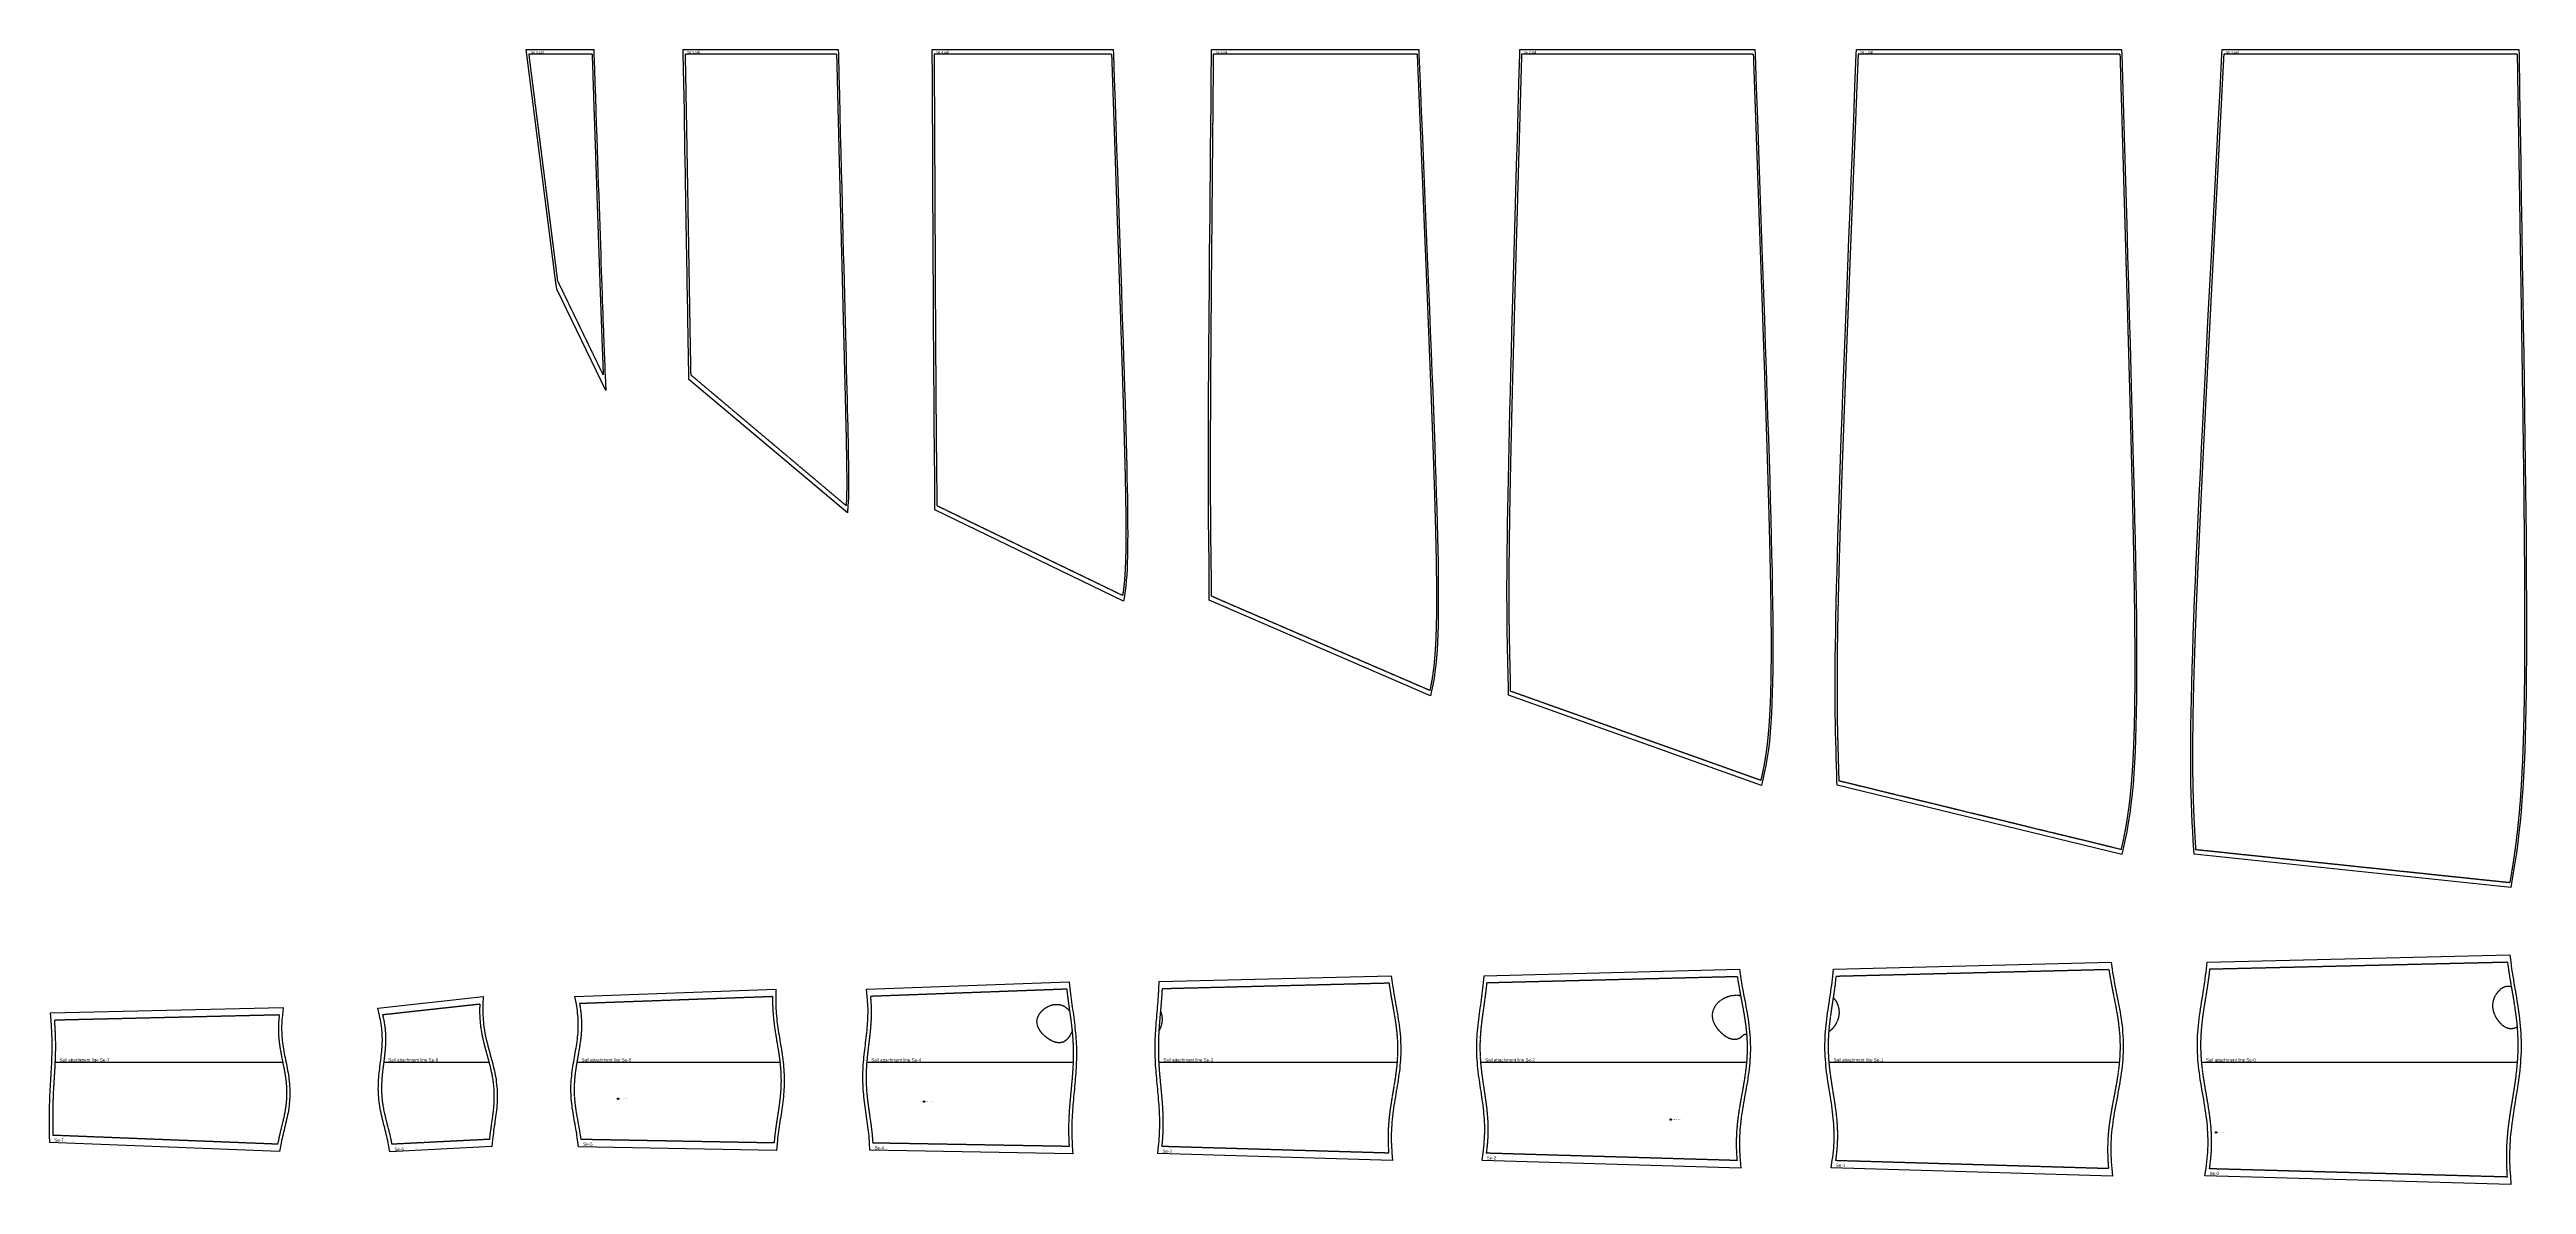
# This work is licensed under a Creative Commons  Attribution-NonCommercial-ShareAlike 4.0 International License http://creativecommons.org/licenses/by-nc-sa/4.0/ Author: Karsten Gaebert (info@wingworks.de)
# Model space of a CAD drawing. Extents: x -5584 to 13075, y -2136 to 1760.
# Drawn here: x -5584 to -180, y -716 to 1760 of the extents above; entities that cross this region are included whole.
import ezdxf

# ---------------------------------------------------------------- set-up
doc = ezdxf.new("R2010")
doc.units = 0
doc.linetypes.add('DASHED', pattern=[0.6, 0.5, -0.1])
for name, color, linetype in [('cut', 7, 'CONTINUOUS'), ('markers', 2, 'CONTINUOUS'), ('seam', 1, 'DASHED'), ('text', 3, 'CONTINUOUS')]:
    doc.layers.add(name, color=color, linetype=linetype)
doc.styles.get("Standard").update_dxf_attribs({"font": 'arial.ttf'})

# ---------------------------------------------------------------- blocks, each defined once
blk = doc.blocks.new('Se-0.sail_(1)')
at = {"layer": 'cut'}
for points in [[(-704.9, -1745.6, 0), (-705.5, -1736.2, 0), (-706.8, -1716.2, 0), (-707.9, -1696.3, 0), (-709, -1676.2, 0), (-709.9, -1655.9, 0), (-710.7, -1635.1, 0), (-711.3, -1613.8, 0), (-711.8, -1591.6, 0), (-712.2, -1568.5, 0), (-712.3, -1544.5, 0), (-712.4, -1519.3, 0), (-712.2, -1492.9, 0), (-711.9, -1465.2, 0), (-711.5, -1436.2, 0), (-710.9, -1405.7, 0), (-710.1, -1373.7, 0), (-709.1, -1340.2, 0), (-708, -1305.1, 0), (-706.8, -1268.4, 0), (-705.4, -1230.1, 0), (-703.8, -1190.1, 0), (-702.1, -1148.3, 0), (-700.2, -1104.8, 0), (-698.2, -1059.6, 0), (-696, -1012.5, 0), (-693.7, -963.8, 0), (-691.3, -913, 0), (-688.7, -860.4, 0), (-686, -806, 0), (-683.2, -749.8, 0), (-680.2, -691.6, 0), (-677.1, -631.3, 0), (-673.9, -569.2, 0), (-670.6, -504.9, 0), (-667.1, -439.4, 0), (-663.6, -371, 0), (-659.9, -300.7, 0), (-656.1, -228.7, 0), (-652.2, -154.3, 0), (-648.3, -78.3, 0), (-644.2, 0.2, 0), (-643.7, 10, 0)], [(-643.7, 10, 0), (3.8, 10, 0)], [(3.8, 10, 0), (4, 0.1, 0), (5.2, -81.3, 0), (6.5, -160.6, 0), (7.7, -237.6, 0), (8.9, -312.6, 0), (10, -385.4, 0), (11.1, -456.1, 0), (12.2, -524.7, 0), (13.2, -591.3, 0), (14.2, -655.8, 0), (15.1, -718.2, 0), (16, -778.7, 0), (16.8, -837.2, 0), (17.5, -893.6, 0), (18.2, -948.2, 0), (18.7, -1000.8, 0), (19.2, -1051.4, 0), (19.6, -1100.2, 0), (19.9, -1147.1, 0), (20.1, -1192.2, 0), (20.2, -1235.4, 0), (20.2, -1276.9, 0), (20, -1316.6, 0), (19.8, -1354.6, 0), (19.4, -1390.9, 0), (18.8, -1425.6, 0), (18.1, -1458.8, 0), (17.3, -1490.4, 0), (16.3, -1520.5, 0), (15.1, -1549.3, 0), (13.7, -1576.7, 0), (12.2, -1603, 0), (10.4, -1628.2, 0), (8.5, -1652.4, 0), (6.3, -1675.9, 0), (3.9, -1698.6, 0), (1.2, -1720.9, 0), (-1.7, -1742.8, 0), (-5, -1764.7, 0), (-8.5, -1786.6, 0), (-12.4, -1808.7, 0), (-14, -1818.3, 0)], [(-14, -1818.3, 0), (-704.9, -1745.6, 0)]]:
    blk.add_polyline3d(points, dxfattribs=at)
at = {"layer": 'seam'}
for points in [[(0, 0, 0), (-640.2, 0, 0)], [(0, 0, 0), (1.2, -81.4, 0), (2.5, -160.6, 0), (3.7, -237.7, 0), (4.9, -312.6, 0), (6, -385.5, 0), (7.1, -456.2, 0), (8.2, -524.8, 0), (9.2, -591.3, 0), (10.2, -655.8, 0), (11.1, -718.3, 0), (12, -778.8, 0), (12.8, -837.2, 0), (13.5, -893.7, 0), (14.2, -948.2, 0), (14.7, -1000.8, 0), (15.2, -1051.5, 0), (15.6, -1100.2, 0), (15.9, -1147.1, 0), (16.1, -1192.2, 0), (16.2, -1235.4, 0), (16.2, -1276.9, 0), (16, -1316.6, 0), (15.8, -1354.6, 0), (15.4, -1390.9, 0), (14.8, -1425.6, 0), (14.1, -1458.7, 0), (13.3, -1490.2, 0), (12.3, -1520.4, 0), (11.1, -1549.1, 0), (9.7, -1576.5, 0), (8.2, -1602.8, 0), (6.5, -1627.9, 0), (4.5, -1652.1, 0), (2.3, -1675.5, 0), (-0.1, -1698.2, 0), (-2.8, -1720.4, 0), (-5.7, -1742.3, 0), (-8.9, -1764.1, 0), (-12.4, -1785.9, 0), (-16.3, -1808, 0)], [(-640.2, 0, 0), (-644.3, -78.4, 0), (-648.2, -154.7, 0), (-652.1, -228.9, 0), (-655.9, -301.1, 0), (-659.6, -371.2, 0), (-663.1, -439.3, 0), (-666.6, -505.3, 0), (-669.9, -569.4, 0), (-673.1, -631.5, 0), (-676.2, -691.7, 0), (-679.2, -749.9, 0), (-682, -806.3, 0), (-684.7, -860.7, 0), (-687.3, -913.2, 0), (-689.7, -963.9, 0), (-692, -1012.8, 0), (-694.2, -1059.8, 0), (-696.2, -1105, 0), (-698.1, -1148.5, 0), (-699.8, -1190.2, 0), (-701.4, -1230.3, 0), (-702.8, -1268.6, 0), (-704, -1305.3, 0), (-705.1, -1340.3, 0), (-706.1, -1373.8, 0), (-706.9, -1405.8, 0), (-707.5, -1436.2, 0), (-707.9, -1465.3, 0), (-708.2, -1492.9, 0), (-708.4, -1519.3, 0), (-708.3, -1544.5, 0), (-708.2, -1568.5, 0), (-707.8, -1591.5, 0), (-707.3, -1613.6, 0), (-706.7, -1635, 0), (-705.9, -1655.7, 0), (-705, -1676, 0), (-703.9, -1696, 0), (-702.8, -1715.9, 0), (-701.5, -1735.9, 0)], [(-16.3, -1808, 0), (-701.5, -1735.9, 0)]]:
    blk.add_polyline3d(points, dxfattribs=at)
at = {"layer": 'text'}
blk.add_text('Se-0.sail', height=5, dxfattribs=at).set_placement((-635.2, 2))
blk = doc.blocks.new('Se-1.sail_(7)')
at = {"layer": 'cut'}
for points in [[(-617.1, -1595.2, 0), (-617.4, -1585.9, 0), (-617.8, -1569, 0), (-618.3, -1552, 0), (-618.8, -1534.6, 0), (-619.3, -1516.9, 0), (-619.8, -1498.5, 0), (-620.3, -1479.5, 0), (-620.7, -1459.6, 0), (-621, -1438.8, 0), (-621.2, -1417, 0), (-621.3, -1394, 0), (-621.3, -1369.9, 0), (-621.2, -1344.6, 0), (-621, -1318, 0), (-620.7, -1290, 0), (-620.2, -1260.6, 0), (-619.7, -1229.9, 0), (-619, -1197.6, 0), (-618.2, -1164, 0), (-617.3, -1128.7, 0), (-616.3, -1091.9, 0), (-615.2, -1053.6, 0), (-614, -1013.7, 0), (-612.6, -972.1, 0), (-611.2, -929, 0), (-609.6, -884.1, 0), (-607.9, -837.6, 0), (-606.2, -789.4, 0), (-604.3, -739.4, 0), (-602.3, -687.8, 0), (-600.3, -634.3, 0), (-598.1, -579.1, 0), (-595.9, -522.1, 0), (-593.6, -463.3, 0), (-591.2, -402.7, 0), (-588.7, -340.3, 0), (-586.1, -276, 0), (-583.5, -209.6, 0), (-580.8, -142, 0), (-578.1, -71.6, 0), (-575.2, 0.2, 0), (-574.8, 10, 0)], [(-574.8, 10, 0), (3.7, 10, 0)], [(3.7, 10, 0), (4, 0.1, 0), (6.2, -78.4, 0), (8.4, -154.7, 0), (10.6, -229, 0), (12.6, -301.2, 0), (14.7, -371.4, 0), (16.6, -439.6, 0), (18.5, -505.7, 0), (20.4, -569.9, 0), (22.1, -632, 0), (23.8, -692.3, 0), (25.4, -750.6, 0), (26.9, -806.9, 0), (28.3, -861.4, 0), (29.6, -914, 0), (30.9, -964.7, 0), (32, -1013.6, 0), (33, -1060.7, 0), (33.9, -1106, 0), (34.6, -1149.5, 0), (35.3, -1191.3, 0), (35.8, -1231.3, 0), (36.1, -1269.7, 0), (36.3, -1306.4, 0), (36.4, -1341.5, 0), (36.3, -1375, 0), (36, -1407, 0), (35.6, -1437.5, 0), (35, -1466.6, 0), (34.1, -1494.3, 0), (33.1, -1520.7, 0), (31.8, -1545.8, 0), (30.3, -1569.9, 0), (28.5, -1592.9, 0), (26.4, -1615, 0), (24, -1636.3, 0), (21.3, -1657, 0), (18.2, -1677.1, 0), (14.7, -1696.9, 0), (10.7, -1716.6, 0), (6.3, -1736.2, 0), (4.1, -1746, 0)], [(4.1, -1746, 0), (-617.1, -1595.2, 0)]]:
    blk.add_polyline3d(points, dxfattribs=at)
at = {"layer": 'seam'}
for points in [[(-571.2, 0, 0), (-574.1, -71.9, 0), (-576.8, -141.9, 0), (-579.5, -210, 0), (-582.2, -276.1, 0), (-584.7, -340.4, 0), (-587.2, -402.9, 0), (-589.6, -463.5, 0), (-591.9, -522.3, 0), (-594.1, -579.3, 0), (-596.3, -634.5, 0), (-598.3, -687.9, 0), (-600.3, -739.6, 0), (-602.2, -789.5, 0), (-603.9, -837.7, 0), (-605.6, -884.2, 0), (-607.2, -929.1, 0), (-608.6, -972.3, 0), (-610, -1013.8, 0), (-611.2, -1053.7, 0), (-612.3, -1092.1, 0), (-613.3, -1128.8, 0), (-614.2, -1164, 0), (-615, -1197.7, 0), (-615.7, -1230, 0), (-616.2, -1260.7, 0), (-616.7, -1290, 0), (-617, -1318, 0), (-617.2, -1344.6, 0), (-617.3, -1369.9, 0), (-617.3, -1394, 0), (-617.2, -1416.9, 0), (-617, -1438.7, 0), (-616.7, -1459.5, 0), (-616.3, -1479.4, 0), (-615.8, -1498.4, 0), (-615.3, -1516.8, 0), (-614.8, -1534.5, 0), (-614.3, -1551.9, 0), (-613.8, -1568.9, 0), (-613.4, -1585.8, 0)], [(0, 0, 0), (-571.2, 0, 0)], [(0, 0, 0), (2.2, -78.5, 0), (4.4, -154.8, 0), (6.6, -229.1, 0), (8.6, -301.3, 0), (10.7, -371.5, 0), (12.6, -439.7, 0), (14.5, -505.8, 0), (16.4, -570, 0), (18.1, -632.2, 0), (19.8, -692.4, 0), (21.4, -750.7, 0), (22.9, -807, 0), (24.3, -861.5, 0), (25.6, -914.1, 0), (26.9, -964.8, 0), (28, -1013.7, 0), (29, -1060.8, 0), (29.9, -1106.1, 0), (30.6, -1149.6, 0), (31.3, -1191.3, 0), (31.8, -1231.4, 0), (32.1, -1269.7, 0), (32.3, -1306.4, 0), (32.4, -1341.5, 0), (32.3, -1375, 0), (32, -1407, 0), (31.6, -1437.4, 0), (31, -1466.5, 0), (30.1, -1494.1, 0), (29.1, -1520.5, 0), (27.8, -1545.6, 0), (26.3, -1569.6, 0), (24.5, -1592.6, 0), (22.4, -1614.6, 0), (20.1, -1635.8, 0), (17.3, -1656.4, 0), (14.3, -1676.5, 0), (10.8, -1696.2, 0), (6.8, -1715.8, 0), (2.4, -1735.3, 0)], [(2.4, -1735.3, 0), (-613.4, -1585.8, 0)]]:
    blk.add_polyline3d(points, dxfattribs=at)
at = {"layer": 'text'}
blk.add_text('Se-1.sail', height=5, dxfattribs=at).set_placement((-566.2, 2))
blk = doc.blocks.new('Se-2.sail_(8)')
at = {"layer": 'cut'}
for points in [[(-534.1, -1399, 0), (-534.2, -1389.8, 0), (-534.3, -1376.1, 0), (-534.5, -1362.1, 0), (-534.8, -1347.8, 0), (-535.2, -1332.9, 0), (-535.6, -1317.2, 0), (-535.9, -1300.9, 0), (-536.3, -1283.8, 0), (-536.6, -1265.7, 0), (-536.9, -1246.7, 0), (-537.1, -1226.6, 0), (-537.2, -1205.5, 0), (-537.3, -1183.3, 0), (-537.3, -1159.9, 0), (-537.2, -1135.3, 0), (-537, -1109.5, 0), (-536.8, -1082.4, 0), (-536.4, -1053.9, 0), (-536, -1024.3, 0), (-535.6, -993.2, 0), (-535, -960.9, 0), (-534.3, -927.1, 0), (-533.6, -891.9, 0), (-532.8, -855.3, 0), (-531.9, -817.3, 0), (-531, -777.9, 0), (-530, -736.9, 0), (-528.9, -694.4, 0), (-527.7, -650.5, 0), (-526.5, -605, 0), (-525.2, -558.1, 0), (-523.9, -509.5, 0), (-522.5, -459.3, 0), (-521, -407.5, 0), (-519.5, -354.2, 0), (-518, -299.4, 0), (-516.4, -242.7, 0), (-514.7, -184.5, 0), (-513, -124.7, 0), (-511.3, -63.4, 0), (-509.5, 0.1, 0), (-509.2, 10, 0)], [(-509.2, 10, 0), (3.7, 10, 0)], [(3.7, 10, 0), (4, 0.1, 0), (6.5, -71.8, 0), (9, -141.8, 0), (11.4, -209.9, 0), (13.7, -276, 0), (16, -340.3, 0), (18.2, -402.8, 0), (20.3, -463.4, 0), (22.4, -522.2, 0), (24.3, -579.2, 0), (26.2, -634.4, 0), (28.1, -687.9, 0), (29.8, -739.6, 0), (31.4, -789.5, 0), (33, -837.7, 0), (34.4, -884.3, 0), (35.8, -929.1, 0), (37, -972.3, 0), (38.2, -1013.9, 0), (39.2, -1053.8, 0), (40.1, -1092.2, 0), (40.9, -1128.9, 0), (41.6, -1164.2, 0), (42.1, -1197.9, 0), (42.5, -1230.1, 0), (42.8, -1260.9, 0), (42.9, -1290.3, 0), (42.8, -1318.2, 0), (42.6, -1344.9, 0), (42.2, -1370.2, 0), (41.6, -1394.3, 0), (40.8, -1417.3, 0), (39.7, -1439.1, 0), (38.5, -1459.9, 0), (36.9, -1479.8, 0), (35.1, -1498.8, 0), (32.9, -1517.1, 0), (30.4, -1534.8, 0), (27.5, -1552, 0), (24.1, -1568.9, 0), (20.3, -1585.5, 0), (17.9, -1595.7, 0)], [(17.9, -1595.7, 0), (-534.1, -1399, 0)]]:
    blk.add_polyline3d(points, dxfattribs=at)
at = {"layer": 'seam'}
for points in [[(-505.5, 0, 0), (-507.3, -63.3, 0), (-509, -124.8, 0), (-510.7, -184.7, 0), (-512.4, -242.9, 0), (-514, -299.5, 0), (-515.5, -354.4, 0), (-517.1, -407.7, 0), (-518.5, -459.4, 0), (-519.9, -509.6, 0), (-521.2, -558.1, 0), (-522.5, -605.1, 0), (-523.7, -650.6, 0), (-524.9, -694.5, 0), (-526, -737, 0), (-527, -777.9, 0), (-527.9, -817.4, 0), (-528.8, -855.4, 0), (-529.6, -892, 0), (-530.3, -927.2, 0), (-531, -960.9, 0), (-531.6, -993.3, 0), (-532, -1024.3, 0), (-532.4, -1054, 0), (-532.8, -1082.4, 0), (-533, -1109.5, 0), (-533.2, -1135.3, 0), (-533.3, -1159.9, 0), (-533.3, -1183.3, 0), (-533.2, -1205.5, 0), (-533.1, -1226.6, 0), (-532.9, -1246.6, 0), (-532.6, -1265.6, 0), (-532.3, -1283.7, 0), (-531.9, -1300.8, 0), (-531.6, -1317.1, 0), (-531.2, -1332.7, 0), (-530.8, -1347.7, 0), (-530.5, -1362.1, 0), (-530.3, -1376.1, 0), (-530.2, -1389.8, 0)], [(0, 0, 0), (-505.5, 0, 0)], [(0, 0, 0), (2.5, -71.9, 0), (5, -141.9, 0), (7.4, -210, 0), (9.7, -276.2, 0), (12, -340.5, 0), (14.2, -403, 0), (16.3, -463.6, 0), (18.4, -522.4, 0), (20.3, -579.4, 0), (22.2, -634.6, 0), (24.1, -688, 0), (25.8, -739.7, 0), (27.4, -789.6, 0), (29, -837.9, 0), (30.4, -884.4, 0), (31.8, -929.2, 0), (33, -972.4, 0), (34.2, -1014, 0), (35.2, -1053.9, 0), (36.1, -1092.3, 0), (36.9, -1129, 0), (37.6, -1164.2, 0), (38.1, -1197.9, 0), (38.5, -1230.2, 0), (38.8, -1260.9, 0), (38.9, -1290.3, 0), (38.8, -1318.2, 0), (38.6, -1344.8, 0), (38.2, -1370.1, 0), (37.6, -1394.2, 0), (36.8, -1417.1, 0), (35.7, -1438.9, 0), (34.5, -1459.7, 0), (32.9, -1479.5, 0), (31.1, -1498.4, 0), (29, -1516.6, 0), (26.4, -1534.2, 0), (23.5, -1551.3, 0), (20.2, -1568, 0), (16.4, -1584.6, 0)], [(16.4, -1584.6, 0), (-530.2, -1389.8, 0)]]:
    blk.add_polyline3d(points, dxfattribs=at)
at = {"layer": 'text'}
blk.add_text('Se-2.sail', height=5, dxfattribs=at).set_placement((-500.5, 2))
blk = doc.blocks.new('Se-3.sail_(13)')
at = {"layer": 'cut'}
for points in [[(-453.9, -1191.5, 0), (-453.7, -1182.3, 0), (-453.5, -1171.6, 0), (-453.5, -1160.4, 0), (-453.5, -1148.8, 0), (-453.6, -1136.6, 0), (-453.8, -1123.7, 0), (-453.9, -1110.1, 0), (-454.1, -1095.7, 0), (-454.4, -1080.5, 0), (-454.6, -1064.4, 0), (-454.8, -1047.4, 0), (-454.9, -1029.5, 0), (-455.1, -1010.5, 0), (-455.2, -990.5, 0), (-455.3, -969.5, 0), (-455.4, -947.5, 0), (-455.5, -924.3, 0), (-455.5, -900.1, 0), (-455.5, -874.7, 0), (-455.4, -848.2, 0), (-455.3, -820.5, 0), (-455.2, -791.7, 0), (-455.1, -761.6, 0), (-455, -730.4, 0), (-454.8, -697.8, 0), (-454.5, -664.2, 0), (-454.3, -629.1, 0), (-454, -592.9, 0), (-453.7, -555.5, 0), (-453.4, -516.5, 0), (-453.1, -476.4, 0), (-452.7, -435, 0), (-452.3, -392.2, 0), (-451.9, -348, 0), (-451.5, -302.5, 0), (-451.1, -255.6, 0), (-450.7, -207.3, 0), (-450.2, -157.6, 0), (-449.7, -106.5, 0), (-449.3, -54, 0), (-448.8, 0, 0), (-448.7, 10, 0)], [(-448.7, 10, 0), (3.6, 10, 0)], [(3.6, 10, 0), (4, 0.2, 0), (6.6, -63.1, 0), (9.1, -124.6, 0), (11.6, -184.4, 0), (14, -242.6, 0), (16.3, -299.2, 0), (18.5, -354.1, 0), (20.7, -407.4, 0), (22.8, -459.1, 0), (24.9, -509.2, 0), (26.9, -557.7, 0), (28.7, -604.7, 0), (30.5, -650.2, 0), (32.3, -694.1, 0), (33.9, -736.5, 0), (35.4, -777.4, 0), (36.9, -816.9, 0), (38.3, -854.9, 0), (39.5, -891.5, 0), (40.7, -926.6, 0), (41.8, -960.4, 0), (42.7, -992.8, 0), (43.6, -1023.8, 0), (44.3, -1053.5, 0), (45, -1081.9, 0), (45.5, -1109, 0), (45.8, -1134.8, 0), (46.1, -1159.4, 0), (46.2, -1182.8, 0), (46.2, -1205.1, 0), (46, -1226.2, 0), (45.6, -1246.3, 0), (45, -1265.4, 0), (44.3, -1283.4, 0), (43.3, -1300.6, 0), (42.1, -1317, 0), (40.7, -1332.6, 0), (38.9, -1347.5, 0), (36.8, -1361.9, 0), (34.3, -1375.8, 0), (31.5, -1389.3, 0), (29.2, -1400, 0)], [(29.2, -1400, 0), (-453.9, -1191.5, 0)]]:
    blk.add_polyline3d(points, dxfattribs=at)
at = {"layer": 'seam'}
for points in [[(0, 0, 0), (-444.8, 0, 0)], [(0, 0, 0), (2.6, -63.2, 0), (5.1, -124.8, 0), (7.6, -184.6, 0), (10, -242.8, 0), (12.3, -299.3, 0), (14.5, -354.3, 0), (16.7, -407.6, 0), (18.9, -459.2, 0), (20.9, -509.4, 0), (22.9, -557.9, 0), (24.7, -604.9, 0), (26.5, -650.3, 0), (28.3, -694.2, 0), (29.9, -736.7, 0), (31.4, -777.6, 0), (32.9, -817.1, 0), (34.3, -855.1, 0), (35.5, -891.6, 0), (36.7, -926.8, 0), (37.8, -960.5, 0), (38.7, -992.9, 0), (39.6, -1023.9, 0), (40.3, -1053.6, 0), (41, -1082, 0), (41.5, -1109, 0), (41.8, -1134.9, 0), (42.1, -1159.5, 0), (42.2, -1182.8, 0), (42.2, -1205.1, 0), (42, -1226.2, 0), (41.6, -1246.2, 0), (41, -1265.2, 0), (40.3, -1283.2, 0), (39.3, -1300.4, 0), (38.1, -1316.6, 0), (36.7, -1332.1, 0), (34.9, -1347, 0), (32.8, -1361.2, 0), (30.4, -1375, 0), (27.6, -1388.4, 0)], [(-444.8, 0, 0), (-445.3, -54, 0), (-445.7, -106.6, 0), (-446.2, -157.7, 0), (-446.7, -207.4, 0), (-447.1, -255.7, 0), (-447.5, -302.6, 0), (-447.9, -348.1, 0), (-448.3, -392.2, 0), (-448.7, -435, 0), (-449.1, -476.5, 0), (-449.4, -516.6, 0), (-449.7, -555.4, 0), (-450, -593, 0), (-450.3, -629.2, 0), (-450.5, -664.2, 0), (-450.8, -697.9, 0), (-451, -730.4, 0), (-451.1, -761.6, 0), (-451.2, -791.7, 0), (-451.3, -820.5, 0), (-451.4, -848.2, 0), (-451.5, -874.7, 0), (-451.5, -900.1, 0), (-451.5, -924.3, 0), (-451.4, -947.5, 0), (-451.3, -969.5, 0), (-451.2, -990.5, 0), (-451.1, -1010.5, 0), (-450.9, -1029.4, 0), (-450.8, -1047.4, 0), (-450.6, -1064.4, 0), (-450.4, -1080.5, 0), (-450.1, -1095.7, 0), (-449.9, -1110.1, 0), (-449.8, -1123.7, 0), (-449.6, -1136.6, 0), (-449.5, -1148.8, 0), (-449.5, -1160.5, 0), (-449.5, -1171.6, 0), (-449.7, -1182.4, 0)], [(27.6, -1388.4, 0), (-449.7, -1182.4, 0)]]:
    blk.add_polyline3d(points, dxfattribs=at)
at = {"layer": 'text'}
blk.add_text('Se-3.sail', height=5, dxfattribs=at).set_placement((-439.8, 2))
blk = doc.blocks.new('Se-4.sail_(14)')
at = {"layer": 'cut'}
for points in [[(-385.4, -994.6, 0), (-385.4, -985.4, 0), (-385.3, -977.7, 0), (-385.3, -969.5, 0), (-385.4, -960.6, 0), (-385.4, -951.1, 0), (-385.5, -940.8, 0), (-385.7, -929.9, 0), (-385.8, -918.2, 0), (-385.9, -905.7, 0), (-386.1, -892.3, 0), (-386.2, -878.2, 0), (-386.4, -863.2, 0), (-386.5, -847.4, 0), (-386.7, -830.6, 0), (-386.8, -813.1, 0), (-387, -794.5, 0), (-387.1, -775.1, 0), (-387.3, -754.8, 0), (-387.4, -733.4, 0), (-387.6, -711.2, 0), (-387.7, -687.9, 0), (-387.9, -663.7, 0), (-388, -638.4, 0), (-388.2, -612.3, 0), (-388.3, -585, 0), (-388.5, -556.7, 0), (-388.6, -527.4, 0), (-388.8, -497, 0), (-388.9, -465.5, 0), (-389.1, -433, 0), (-389.2, -399.3, 0), (-389.4, -364.6, 0), (-389.6, -328.7, 0), (-389.8, -291.7, 0), (-389.9, -253.6, 0), (-390.1, -214.3, 0), (-390.3, -173.8, 0), (-390.5, -132.2, 0), (-390.7, -89.3, 0), (-390.9, -45.3, 0), (-391.2, 0, 0), (-391.2, 10, 0)], [(-391.2, 10, 0), (3.7, 10, 0)], [(3.7, 10, 0), (4, 0.1, 0), (5.8, -53.8, 0), (7.6, -106.4, 0), (9.3, -157.5, 0), (11, -207.1, 0), (12.6, -255.4, 0), (14.2, -302.2, 0), (15.7, -347.7, 0), (17.2, -391.9, 0), (18.7, -434.6, 0), (20.1, -476.1, 0), (21.4, -516.2, 0), (22.7, -555, 0), (23.9, -592.5, 0), (25.1, -628.7, 0), (26.2, -663.7, 0), (27.3, -697.4, 0), (28.3, -729.8, 0), (29.3, -761.1, 0), (30.2, -791.1, 0), (31, -819.9, 0), (31.7, -847.6, 0), (32.4, -874.1, 0), (33, -899.5, 0), (33.6, -923.7, 0), (34.1, -946.9, 0), (34.5, -969, 0), (34.8, -990, 0), (35, -1009.9, 0), (35.1, -1028.9, 0), (35.2, -1046.9, 0), (35.1, -1063.9, 0), (35, -1080, 0), (34.7, -1095.3, 0), (34.2, -1109.7, 0), (33.7, -1123.3, 0), (33, -1136.2, 0), (32.1, -1148.5, 0), (31, -1160.1, 0), (29.6, -1171.3, 0), (28, -1181.9, 0), (26.3, -1193.5, 0)], [(26.3, -1193.5, 0), (-385.4, -994.6, 0)]]:
    blk.add_polyline3d(points, dxfattribs=at)
at = {"layer": 'seam'}
for points in [[(-387.2, 0, 0), (-386.9, -45.3, 0), (-386.7, -89.3, 0), (-386.5, -132.1, 0), (-386.3, -173.8, 0), (-386.1, -214.2, 0), (-385.9, -253.5, 0), (-385.8, -291.7, 0), (-385.6, -328.7, 0), (-385.4, -364.6, 0), (-385.2, -399.3, 0), (-385.1, -432.9, 0), (-384.9, -465.5, 0), (-384.8, -497, 0), (-384.6, -527.4, 0), (-384.5, -556.7, 0), (-384.3, -585, 0), (-384.2, -612.2, 0), (-384, -638.4, 0), (-383.9, -663.7, 0), (-383.7, -687.9, 0), (-383.6, -711.1, 0), (-383.4, -733.4, 0), (-383.3, -754.7, 0), (-383.1, -775.1, 0), (-383, -794.5, 0), (-382.8, -813, 0), (-382.7, -830.6, 0), (-382.5, -847.3, 0), (-382.4, -863.2, 0), (-382.2, -878.1, 0), (-382.1, -892.3, 0), (-381.9, -905.6, 0), (-381.8, -918.1, 0), (-381.7, -929.9, 0), (-381.5, -940.8, 0), (-381.4, -951.1, 0), (-381.4, -960.6, 0), (-381.3, -969.5, 0), (-381.3, -977.7, 0), (-381.4, -985.4, 0)], [(0, 0, 0), (-387.2, 0, 0)], [(0, 0, 0), (1.8, -54, 0), (3.6, -106.5, 0), (5.3, -157.6, 0), (7, -207.2, 0), (8.6, -255.5, 0), (10.2, -302.4, 0), (11.7, -347.9, 0), (13.2, -392, 0), (14.7, -434.8, 0), (16.1, -476.2, 0), (17.4, -516.3, 0), (18.7, -555.1, 0), (19.9, -592.6, 0), (21.1, -628.8, 0), (22.2, -663.8, 0), (23.3, -697.5, 0), (24.3, -729.9, 0), (25.3, -761.2, 0), (26.2, -791.2, 0), (27, -820.1, 0), (27.7, -847.7, 0), (28.4, -874.2, 0), (29.1, -899.6, 0), (29.6, -923.8, 0), (30.1, -947, 0), (30.5, -969, 0), (30.8, -990, 0), (31, -1010, 0), (31.1, -1028.9, 0), (31.2, -1046.9, 0), (31.1, -1063.9, 0), (31, -1080, 0), (30.7, -1095.2, 0), (30.2, -1109.5, 0), (29.7, -1123.1, 0), (29, -1135.9, 0), (28.1, -1148.1, 0), (27, -1159.7, 0), (25.7, -1170.7, 0), (24.1, -1181.3, 0)], [(24.1, -1181.3, 0), (-381.4, -985.4, 0)]]:
    blk.add_polyline3d(points, dxfattribs=at)
at = {"layer": 'text'}
blk.add_text('Se-4.sail', height=5, dxfattribs=at).set_placement((-382.2, 2))
blk = doc.blocks.new('Se-5.sail_(19)')
at = {"layer": 'cut'}
for points in [[(-322, -709.7, 0), (-322.2, -699.9, 0), (-322.3, -695, 0), (-322.4, -689.5, 0), (-322.5, -683.5, 0), (-322.7, -677, 0), (-322.8, -669.9, 0), (-322.9, -662.2, 0), (-323.1, -654, 0), (-323.3, -645, 0), (-323.4, -635.7, 0), (-323.6, -625.4, 0), (-323.8, -615, 0), (-324, -603.7, 0), (-324.2, -591.8, 0), (-324.4, -579.2, 0), (-324.6, -566, 0), (-324.8, -552.2, 0), (-325.1, -537.7, 0), (-325.3, -522.5, 0), (-325.6, -506.6, 0), (-325.9, -490.1, 0), (-326.2, -472.8, 0), (-326.5, -454.9, 0), (-326.8, -436.1, 0), (-327.1, -416.7, 0), (-327.4, -396.5, 0), (-327.8, -375.6, 0), (-328.2, -354, 0), (-328.5, -331, 0), (-328.9, -308.5, 0), (-329.3, -284.5, 0), (-329.8, -259.7, 0), (-330.2, -234, 0), (-330.7, -207.8, 0), (-331.1, -180.6, 0), (-331.6, -152.6, 0), (-332.1, -123.8, 0), (-332.7, -94.2, 0), (-333.2, -63.6, 0), (-333.8, -32.3, 0), (-334.4, -0.1, 0), (-334.6, 10, 0)], [(-334.6, 10, 0), (3.8, 10, 0)], [(3.8, 10, 0), (4, 0.1, 0), (5.1, -45.1, 0), (6.2, -89.2, 0), (7.2, -132, 0), (8.2, -173.6, 0), (9.2, -214.1, 0), (10.2, -253.3, 0), (11.2, -291.5, 0), (12.1, -328.5, 0), (13, -364.3, 0), (13.9, -399, 0), (14.7, -432.7, 0), (15.6, -465.2, 0), (16.4, -496.7, 0), (17.1, -527, 0), (17.9, -557.1, 0), (18.6, -584.8, 0), (19.3, -611.9, 0), (20, -638.1, 0), (20.6, -663.3, 0), (21.2, -687.5, 0), (21.8, -710.7, 0), (22.4, -733, 0), (22.9, -754.3, 0), (23.4, -774.7, 0), (23.8, -794.1, 0), (24.3, -812.6, 0), (24.7, -830.2, 0), (25, -846.9, 0), (25.3, -862.8, 0), (25.6, -877.8, 0), (25.8, -891.9, 0), (26, -905.3, 0), (26.1, -917.8, 0), (26.2, -929.6, 0), (26.2, -940.6, 0), (26.1, -950.9, 0), (25.9, -960.5, 0), (25.7, -969.4, 0), (25.3, -977.8, 0), (24.8, -985.5, 0), (23.7, -1000.8, 0)], [(23.7, -1000.8, 0), (-322, -709.7, 0)]]:
    blk.add_polyline3d(points, dxfattribs=at)
at = {"layer": 'seam'}
for points in [[(-330.4, 0, 0), (-329.8, -32.2, 0), (-329.2, -63.6, 0), (-328.7, -94.1, 0), (-328.1, -123.8, 0), (-327.6, -152.6, 0), (-327.1, -180.6, 0), (-326.7, -207.7, 0), (-326.2, -234.1, 0), (-325.8, -259.6, 0), (-325.3, -284.4, 0), (-324.9, -308.3, 0), (-324.5, -331.5, 0), (-324.2, -353.9, 0), (-323.8, -375.6, 0), (-323.4, -396.5, 0), (-323.1, -416.6, 0), (-322.8, -436, 0), (-322.5, -454.7, 0), (-322.2, -472.7, 0), (-321.9, -490, 0), (-321.6, -506.5, 0), (-321.3, -522.4, 0), (-321.1, -537.6, 0), (-320.8, -552.1, 0), (-320.6, -566, 0), (-320.4, -579.2, 0), (-320.2, -591.7, 0), (-320, -603.6, 0), (-319.8, -614.9, 0), (-319.6, -625.6, 0), (-319.4, -635.6, 0), (-319.3, -645, 0), (-319.1, -653.9, 0), (-318.9, -662.1, 0), (-318.8, -669.8, 0), (-318.7, -676.9, 0), (-318.5, -683.4, 0), (-318.4, -689.4, 0), (-318.3, -694.9, 0), (-318.2, -699.8, 0)], [(0, 0, 0), (-330.4, 0, 0)], [(0, 0, 0), (1.1, -45.2, 0), (2.2, -89.3, 0), (3.2, -132.1, 0), (4.2, -173.7, 0), (5.2, -214.2, 0), (6.2, -253.4, 0), (7.2, -291.6, 0), (8.1, -328.6, 0), (9, -364.4, 0), (9.9, -399.1, 0), (10.7, -432.8, 0), (11.6, -465.3, 0), (12.4, -496.8, 0), (13.1, -527.1, 0), (13.9, -556.5, 0), (14.6, -584.7, 0), (15.3, -612, 0), (16, -638.2, 0), (16.6, -663.4, 0), (17.2, -687.6, 0), (17.8, -710.8, 0), (18.4, -733.1, 0), (18.9, -754.4, 0), (19.4, -774.7, 0), (19.8, -794.2, 0), (20.3, -812.7, 0), (20.7, -830.3, 0), (21, -847, 0), (21.3, -862.8, 0), (21.6, -877.8, 0), (21.8, -892, 0), (22, -905.3, 0), (22.1, -917.8, 0), (22.2, -929.6, 0), (22.2, -940.6, 0), (22.1, -950.8, 0), (21.9, -960.4, 0), (21.7, -969.3, 0), (21.3, -977.5, 0), (20.8, -985.2, 0)], [(20.8, -985.2, 0), (-318.2, -699.8, 0)]]:
    blk.add_polyline3d(points, dxfattribs=at)
at = {"layer": 'text'}
blk.add_text('Se-5.sail', height=5, dxfattribs=at).set_placement((-325.4, 2))
blk = doc.blocks.new('Se-6.sail_(20)')
at = {"layer": 'cut'}
for points in [[(-77.3, -512.8, 0), (-79.8, -493.5, 0), (-142.3, -0.5, 0), (-143.6, 10, 0)], [(-143.6, 10, 0), (3.7, 10, 0)], [(3.7, 10, 0), (4, 0.1, 0), (5.1, -32.1, 0), (6.1, -63.5, 0), (7.1, -94, 0), (8.2, -124, 0), (9.1, -152.4, 0), (10, -180.4, 0), (11, -207.6, 0), (11.8, -233.9, 0), (12.7, -259.5, 0), (13.5, -284.2, 0), (14.3, -308.2, 0), (15.1, -331.4, 0), (15.9, -353.8, 0), (16.6, -375.4, 0), (17.3, -396.3, 0), (18, -416.5, 0), (18.7, -435.9, 0), (19.3, -454.6, 0), (20, -472.6, 0), (20.6, -489.8, 0), (21.1, -506.4, 0), (21.7, -522.2, 0), (22.2, -537.4, 0), (22.7, -551.9, 0), (23.2, -565.8, 0), (23.7, -579, 0), (24.2, -591.5, 0), (24.6, -603.4, 0), (25, -614.7, 0), (25.4, -625.3, 0), (25.8, -635.4, 0), (26.1, -644.8, 0), (26.5, -653.6, 0), (26.8, -661.9, 0), (27.1, -669.6, 0), (27.4, -676.7, 0), (27.6, -683.3, 0), (27.8, -689.3, 0), (28, -694.7, 0), (28.2, -699.7, 0), (29.6, -733.8, 0)], [(29.6, -733.8, 0), (-77.3, -512.8, 0)]]:
    blk.add_polyline3d(points, dxfattribs=at)
at = {"layer": 'seam'}
for points in [[(-138.3, 0, 0), (-75.8, -493, 0)], [(0, 0, 0), (-138.3, 0, 0)], [(0, 0, 0), (1.1, -32.2, 0), (2.1, -63.6, 0), (3.1, -94.1, 0), (4.1, -123.8, 0), (5.1, -152.6, 0), (6, -180.6, 0), (7, -207.7, 0), (7.8, -234.1, 0), (8.7, -259.6, 0), (9.5, -284.4, 0), (10.3, -308.3, 0), (11.1, -331.5, 0), (11.9, -353.9, 0), (12.6, -375.6, 0), (13.3, -396.5, 0), (14, -416.6, 0), (14.7, -436, 0), (15.3, -454.7, 0), (16, -472.7, 0), (16.6, -490, 0), (17.1, -506.5, 0), (17.7, -522.4, 0), (18.2, -537.6, 0), (18.7, -552.1, 0), (19.2, -565.9, 0), (19.7, -579.1, 0), (20.2, -591.7, 0), (20.6, -603.6, 0), (21, -614.8, 0), (21.4, -625.5, 0), (21.8, -635.5, 0), (22.1, -645, 0), (22.5, -653.8, 0), (22.8, -662.1, 0), (23.1, -669.7, 0), (23.4, -676.8, 0), (23.6, -683.4, 0), (23.8, -689.4, 0), (24.1, -694.9, 0), (24.2, -699.8, 0)], [(24.2, -699.8, 0), (-75.8, -493, 0)]]:
    blk.add_polyline3d(points, dxfattribs=at)
at = {"layer": 'text'}
blk.add_text('Se-6.sail', height=5, dxfattribs=at).set_placement((-133.3, 2))
blk = doc.blocks.new('Se-0.tube_(21)')
at = {"layer": 'cut'}
for points in [[(-681.2, -247.7, 0), (-678.8, -231, 0), (-677.8, -223.8, 0), (-676.9, -216.7, 0), (-676.2, -209.6, 0), (-675.5, -202.5, 0), (-675, -195.4, 0), (-674.7, -188.3, 0), (-674.5, -181.2, 0), (-674.4, -174.1, 0), (-674.4, -167, 0), (-674.6, -159.9, 0), (-675, -152.7, 0), (-675.4, -145.6, 0), (-676, -138.5, 0), (-676.7, -131.3, 0), (-677.5, -124.2, 0), (-678.4, -117, 0), (-679.4, -109.8, 0), (-680.5, -102.6, 0), (-681.6, -95.4, 0), (-682.8, -88.2, 0), (-684, -81, 0), (-685.3, -73.7, 0), (-686.5, -66.5, 0), (-687.8, -59.2, 0), (-689, -51.9, 0), (-690.2, -44.6, 0), (-691.4, -37.3, 0), (-692.4, -30, 0), (-693.5, -22.7, 0), (-694.4, -15.3, 0), (-695.2, -8, 0), (-695.9, -0.6, 0), (-696.5, 6.7, 0), (-697, 14.1, 0), (-697.4, 21.5, 0), (-697.6, 28.8, 0), (-697.7, 36.2, 0), (-697.7, 43.6, 0), (-697.5, 50.9, 0), (-697.2, 58.3, 0), (-696.8, 65.7, 0), (-696.3, 73, 0), (-695.6, 80.4, 0), (-694.8, 87.8, 0), (-694, 95.1, 0), (-693, 102.4, 0), (-692, 109.7, 0), (-690.9, 117.1, 0), (-689.8, 124.4, 0), (-688.6, 131.7, 0), (-687.4, 139, 0), (-686.2, 146.2, 0), (-685, 153.5, 0), (-683.9, 160.7, 0), (-682.8, 167.9, 0), (-681.7, 175.2, 0), (-680.7, 182.4, 0), (-679.8, 189.5, 0), (-678.9, 196.7, 0), (-678.2, 203.9, 0), (-676.6, 219.1, 0)], [(-676.6, 219.1, 0), (-16.2, 234.6, 0)], [(-16.2, 234.6, 0), (-14.2, 219.4, 0), (-13.2, 211.6, 0), (-12.1, 203.9, 0), (-10.9, 196.2, 0), (-9.6, 188.5, 0), (-8.4, 180.7, 0), (-7.1, 173, 0), (-5.7, 165.3, 0), (-4.4, 157.5, 0), (-3.1, 149.7, 0), (-1.7, 141.9, 0), (-0.5, 134.1, 0), (0.8, 126.3, 0), (2, 118.5, 0), (3.1, 110.6, 0), (4.1, 102.8, 0), (5.1, 94.9, 0), (5.9, 87, 0), (6.6, 79, 0), (7.3, 71.1, 0), (7.7, 63.1, 0), (8.1, 55.2, 0), (8.3, 47.2, 0), (8.5, 39.3, 0), (8.4, 31.3, 0), (8.3, 23.3, 0), (8, 15.4, 0), (7.5, 7.4, 0), (7, -0.5, 0), (6.3, -8.5, 0), (5.5, -16.4, 0), (4.7, -24.3, 0), (3.7, -32.2, 0), (2.7, -40, 0), (1.5, -47.9, 0), (0.4, -55.7, 0), (-0.9, -63.5, 0), (-2.1, -71.3, 0), (-3.4, -79.1, 0), (-4.6, -86.9, 0), (-5.9, -94.6, 0), (-7.1, -102.4, 0), (-8.4, -110.1, 0), (-9.5, -117.9, 0), (-10.6, -125.6, 0), (-11.7, -133.3, 0), (-12.6, -141, 0), (-13.5, -148.8, 0), (-14.3, -156.5, 0), (-15, -164.2, 0), (-15.5, -172, 0), (-16, -179.7, 0), (-16.3, -187.4, 0), (-16.5, -195.2, 0), (-16.6, -202.9, 0), (-16.6, -210.7, 0), (-16.5, -218.4, 0), (-16.3, -226.2, 0), (-15.9, -233.9, 0), (-15.5, -241.7, 0), (-14.9, -249.5, 0), (-13.8, -266.2, 0)], [(-13.8, -266.2, 0), (-681.2, -247.7, 0)]]:
    blk.add_polyline3d(points, dxfattribs=at)
at = {"layer": 'markers'}
for radius in [1.5, 1.2]:
    blk.add_circle((-657, -152.6), radius, dxfattribs=at)
at = {"layer": 'seam'}
blk.add_line((0, 0), (-689, 0), dxfattribs=at)
for points in [[(-21.1, 218.5, 0), (-671.2, 203.2, 0)], [(-21.1, 218.5, 0), (-20.1, 210.7, 0), (-19, 202.9, 0), (-17.8, 195.1, 0), (-16.6, 187.4, 0), (-15.3, 179.6, 0), (-14, 171.8, 0), (-12.6, 164.1, 0), (-11.3, 156.3, 0), (-10, 148.6, 0), (-8.6, 140.8, 0), (-7.4, 133, 0), (-6.1, 125.2, 0), (-5, 117.5, 0), (-3.9, 109.7, 0), (-2.8, 101.9, 0), (-1.9, 94.1, 0), (-1.1, 86.3, 0), (-0.3, 78.4, 0), (0.3, 70.6, 0), (0.8, 62.8, 0), (1.1, 54.9, 0), (1.3, 47.1, 0), (1.4, 39.2, 0), (1.4, 31.4, 0), (1.3, 23.5, 0), (1, 15.7, 0), (0.5, 7.8, 0), (0, 0, 0), (-0.7, -7.8, 0), (-1.4, -15.7, 0), (-2.3, -23.5, 0), (-3.2, -31.3, 0), (-4.3, -39.1, 0), (-5.4, -46.9, 0), (-6.6, -54.6, 0), (-7.8, -62.4, 0), (-9, -70.2, 0), (-10.3, -78, 0), (-11.5, -85.7, 0), (-12.8, -93.5, 0), (-14.1, -101.3, 0), (-15.3, -109.1, 0), (-16.4, -116.8, 0), (-17.6, -124.6, 0), (-18.6, -132.4, 0), (-19.6, -140.2, 0), (-20.5, -148, 0), (-21.2, -155.9, 0), (-21.9, -163.7, 0), (-22.5, -171.5, 0), (-23, -179.3, 0), (-23.3, -187.2, 0), (-23.5, -195, 0), (-23.6, -202.9, 0), (-23.6, -210.7, 0), (-23.5, -218.6, 0), (-23.3, -226.4, 0), (-22.9, -234.3, 0), (-22.5, -242.1, 0), (-21.9, -250, 0)], [(-21.1, 218.5, 0), (-20.1, 210.7, 0), (-19, 202.9, 0), (-17.8, 195.1, 0), (-16.6, 187.4, 0), (-15.3, 179.6, 0), (-14, 171.8, 0), (-12.6, 164.1, 0), (-11.3, 156.3, 0), (-10, 148.6, 0), (-8.6, 140.8, 0), (-7.4, 133, 0), (-6.1, 125.2, 0), (-5, 117.5, 0), (-3.9, 109.7, 0), (-2.8, 101.9, 0), (-1.9, 94.1, 0), (-1.1, 86.3, 0), (-0.3, 78.4, 0), (0.3, 70.6, 0), (0.8, 62.8, 0), (1.1, 54.9, 0), (1.3, 47.1, 0), (1.4, 39.2, 0), (1.4, 31.4, 0), (1.3, 23.5, 0), (1, 15.7, 0), (0.5, 7.8, 0), (0, 0, 0), (-0.7, -7.8, 0), (-1.4, -15.7, 0), (-2.3, -23.5, 0), (-3.2, -31.3, 0), (-4.3, -39.1, 0), (-5.4, -46.9, 0), (-6.6, -54.6, 0), (-7.8, -62.4, 0), (-9, -70.2, 0), (-10.3, -78, 0), (-11.5, -85.7, 0), (-12.8, -93.5, 0), (-14.1, -101.3, 0), (-15.3, -109.1, 0), (-16.4, -116.8, 0), (-17.6, -124.6, 0), (-18.6, -132.4, 0), (-19.6, -140.2, 0), (-20.5, -148, 0), (-21.2, -155.9, 0), (-21.9, -163.7, 0), (-22.5, -171.5, 0), (-23, -179.3, 0), (-23.3, -187.2, 0), (-23.5, -195, 0), (-23.6, -202.9, 0), (-23.6, -210.7, 0), (-23.5, -218.6, 0), (-23.3, -226.4, 0), (-22.9, -234.3, 0), (-22.5, -242.1, 0), (-21.9, -250, 0)], [(-671.2, 203.2, 0), (-671.9, 196, 0), (-672.8, 188.7, 0), (-673.7, 181.4, 0), (-674.8, 174.2, 0), (-675.8, 166.9, 0), (-677, 159.6, 0), (-678.1, 152.3, 0), (-679.3, 145.1, 0), (-680.5, 137.8, 0), (-681.7, 130.5, 0), (-682.9, 123.3, 0), (-684, 116, 0), (-685.1, 108.8, 0), (-686.1, 101.5, 0), (-687, 94.2, 0), (-687.9, 87, 0), (-688.6, 79.7, 0), (-689.3, 72.5, 0), (-689.8, 65.2, 0), (-690.2, 58, 0), (-690.5, 50.7, 0), (-690.7, 43.5, 0), (-690.7, 36.2, 0), (-690.6, 29, 0), (-690.4, 21.7, 0), (-690, 14.5, 0), (-689.6, 7.2, 0), (-689, 0, 0), (-688.2, -7.2, 0), (-687.4, -14.5, 0), (-686.5, -21.7, 0), (-685.5, -29, 0), (-684.4, -36.2, 0), (-683.3, -43.5, 0), (-682.1, -50.7, 0), (-680.9, -58, 0), (-679.6, -65.3, 0), (-678.4, -72.5, 0), (-677.1, -79.8, 0), (-675.9, -87, 0), (-674.7, -94.3, 0), (-673.6, -101.5, 0), (-672.5, -108.8, 0), (-671.5, -116.1, 0), (-670.6, -123.3, 0), (-669.7, -130.6, 0), (-669, -137.8, 0), (-668.4, -145.1, 0), (-668, -152.4, 0), (-667.6, -159.6, 0), (-667.4, -166.9, 0), (-667.4, -174.1, 0), (-667.5, -181.4, 0), (-667.7, -188.6, 0), (-668, -195.8, 0), (-668.6, -203.1, 0), (-669.2, -210.3, 0), (-670, -217.5, 0), (-670.9, -224.8, 0), (-671.9, -232, 0)], [(-0.2, 77.1, 0), (-2, 76.2, 0), (-3.7, 75.5, 0), (-5.4, 74.8, 0), (-7.1, 74.3, 0), (-8.7, 73.9, 0), (-10.3, 73.6, 0), (-11.9, 73.4, 0), (-13.4, 73.4, 0), (-14.9, 73.4, 0), (-16.4, 73.5, 0), (-17.8, 73.8, 0), (-19.3, 74.1, 0), (-20.7, 74.5, 0), (-22, 75, 0), (-23.4, 75.5, 0), (-24.7, 76.1, 0), (-26, 76.8, 0), (-27.2, 77.6, 0), (-28.4, 78.4, 0), (-29.6, 79.2, 0), (-30.8, 80.1, 0), (-32, 81.1, 0), (-33.1, 82.1, 0), (-34.2, 83.1, 0), (-35.2, 84.2, 0), (-36.3, 85.2, 0), (-37.3, 86.3, 0), (-38.3, 87.4, 0), (-39.3, 88.6, 0), (-40.2, 89.7, 0), (-41.1, 90.9, 0), (-42, 92.1, 0), (-42.9, 93.3, 0), (-43.7, 94.5, 0), (-44.5, 95.8, 0), (-45.3, 97.1, 0), (-46, 98.4, 0), (-46.7, 99.7, 0), (-47.4, 101, 0), (-48, 102.3, 0), (-48.6, 103.7, 0), (-49.2, 105.1, 0), (-49.8, 106.5, 0), (-50.3, 107.9, 0), (-50.7, 109.3, 0), (-51.2, 110.7, 0), (-51.6, 112.1, 0), (-51.9, 113.6, 0), (-52.2, 115, 0), (-52.5, 116.5, 0), (-52.7, 118, 0), (-52.9, 119.5, 0), (-53, 120.9, 0), (-53, 122.4, 0), (-53, 123.9, 0), (-53, 125.4, 0), (-52.9, 126.9, 0), (-52.8, 128.4, 0), (-52.7, 129.9, 0), (-52.4, 131.3, 0), (-52.2, 132.8, 0), (-51.9, 134.3, 0), (-51.5, 135.7, 0), (-51.1, 137.1, 0), (-50.6, 138.6, 0), (-50.1, 140, 0), (-49.6, 141.3, 0), (-49, 142.7, 0), (-48.3, 144.1, 0), (-47.6, 145.4, 0), (-46.9, 146.7, 0), (-46.1, 147.9, 0), (-45.3, 149.2, 0), (-44.5, 150.4, 0), (-43.6, 151.6, 0), (-42.7, 152.8, 0), (-41.8, 154, 0), (-40.8, 155.1, 0), (-39.8, 156.2, 0), (-38.8, 157.3, 0), (-37.7, 158.4, 0), (-36.6, 159.4, 0), (-35.5, 160.4, 0), (-34.3, 161.3, 0), (-33.1, 162.2, 0), (-31.9, 163, 0), (-30.6, 163.8, 0), (-29.3, 164.5, 0), (-28, 165.1, 0), (-26.7, 165.6, 0), (-25.3, 166, 0), (-23.8, 166.4, 0), (-22.4, 166.6, 0), (-20.9, 166.7, 0), (-19.3, 166.6, 0), (-17.8, 166.5, 0), (-16.2, 166.2, 0), (-14.5, 165.8, 0), (-12.8, 165.2, 0)], [(-21.9, -250, 0), (-671.9, -232, 0)]]:
    blk.add_polyline3d(points, dxfattribs=at)
at = {"layer": 'markers'}
blk.add_text('Bridle Attachment Point Se-0', height=1, dxfattribs=at).set_placement((-654, -152.6))
at = {"layer": 'text'}
for s, p in [('Sail attachment line Se-0', (-679, 2)), ('Se-0', (-671.2, -245.7))]:
    blk.add_text(s, height=7, dxfattribs=at).set_placement(p)
blk = doc.blocks.new('Se-1.tube_(22)')
at = {"layer": 'cut'}
for points in [[(-623.8, 203.5, 0), (-18.1, 218.7, 0)], [(-18.1, 218.7, 0), (-15.8, 203.6, 0), (-14.7, 196.4, 0), (-13.5, 189.3, 0), (-12.2, 182.1, 0), (-10.9, 174.9, 0), (-9.5, 167.8, 0), (-8.1, 160.6, 0), (-6.7, 153.4, 0), (-5.3, 146.1, 0), (-3.8, 138.9, 0), (-2.4, 131.6, 0), (-1, 124.4, 0), (0.3, 117.1, 0), (1.6, 109.8, 0), (2.8, 102.5, 0), (3.9, 95.2, 0), (4.9, 87.8, 0), (5.9, 80.5, 0), (6.7, 73.1, 0), (7.3, 65.8, 0), (7.9, 58.4, 0), (8.2, 51, 0), (8.5, 43.7, 0), (8.6, 36.3, 0), (8.6, 28.9, 0), (8.4, 21.5, 0), (8, 14.1, 0), (7.6, 6.7, 0), (7, -0.6, 0), (6.2, -8, 0), (5.4, -15.3, 0), (4.4, -22.7, 0), (3.4, -30, 0), (2.2, -37.3, 0), (1, -44.6, 0), (-0.2, -51.9, 0), (-1.6, -59.2, 0), (-2.9, -66.5, 0), (-4.3, -73.7, 0), (-5.7, -81, 0), (-7, -88.2, 0), (-8.4, -95.4, 0), (-9.7, -102.6, 0), (-10.9, -109.8, 0), (-12.1, -116.9, 0), (-13.3, -124.1, 0), (-14.3, -131.2, 0), (-15.2, -138.4, 0), (-16, -145.5, 0), (-16.8, -152.6, 0), (-17.4, -159.7, 0), (-17.8, -166.8, 0), (-18.2, -174, 0), (-18.4, -181.1, 0), (-18.5, -188.2, 0), (-18.5, -195.3, 0), (-18.3, -202.5, 0), (-18.1, -209.6, 0), (-17.7, -216.8, 0), (-17.2, -223.9, 0), (-16.6, -231.1, 0), (-15.1, -248, 0)], [(-628.4, -230, 0), (-626.1, -213.3, 0), (-625.2, -206.7, 0), (-624.4, -200.1, 0), (-623.7, -193.6, 0), (-623.1, -187, 0), (-622.6, -180.5, 0), (-622.3, -173.9, 0), (-622.1, -167.3, 0), (-622, -160.8, 0), (-622, -154.2, 0), (-622.2, -147.6, 0), (-622.5, -141.1, 0), (-622.9, -134.5, 0), (-623.4, -127.9, 0), (-624, -121.3, 0), (-624.7, -114.7, 0), (-625.4, -108.1, 0), (-626.3, -101.4, 0), (-627.2, -94.8, 0), (-628.2, -88.1, 0), (-629.2, -81.5, 0), (-630.3, -74.8, 0), (-631.4, -68.1, 0), (-632.5, -61.4, 0), (-633.6, -54.7, 0), (-634.6, -47.9, 0), (-635.7, -41.2, 0), (-636.7, -34.5, 0), (-637.6, -27.7, 0), (-638.5, -20.9, 0), (-639.3, -14.2, 0), (-640, -7.4, 0), (-640.6, -0.6, 0), (-641.2, 6.2, 0), (-641.6, 13, 0), (-641.9, 19.8, 0), (-642.1, 26.6, 0), (-642.2, 33.4, 0), (-642.2, 40.2, 0), (-642, 47.1, 0), (-641.8, 53.9, 0), (-641.4, 60.7, 0), (-640.9, 67.5, 0), (-640.4, 74.3, 0), (-639.7, 81.1, 0), (-639, 87.8, 0), (-638.1, 94.6, 0), (-637.3, 101.4, 0), (-636.3, 108.1, 0), (-635.3, 114.9, 0), (-634.3, 121.6, 0), (-633.3, 128.3, 0), (-632.3, 135, 0), (-631.2, 141.7, 0), (-630.2, 148.4, 0), (-629.3, 155.1, 0), (-628.3, 161.8, 0), (-627.5, 168.4, 0), (-626.7, 175.1, 0), (-626, 181.7, 0), (-625.3, 188.3, 0), (-623.8, 203.5, 0)], [(-15.1, -248, 0), (-628.4, -230, 0)]]:
    blk.add_polyline3d(points, dxfattribs=at)
at = {"layer": 'seam'}
blk.add_line((0, 0), (-633.7, 0), dxfattribs=at)
for points in [[(-618.3, 187.7, 0), (-619, 181, 0), (-619.7, 174.3, 0), (-620.5, 167.5, 0), (-621.4, 160.8, 0), (-622.3, 154.1, 0), (-623.3, 147.4, 0), (-624.3, 140.7, 0), (-625.4, 134, 0), (-626.4, 127.3, 0), (-627.4, 120.6, 0), (-628.4, 113.8, 0), (-629.4, 107.1, 0), (-630.3, 100.4, 0), (-631.2, 93.7, 0), (-632, 87, 0), (-632.7, 80.3, 0), (-633.4, 73.6, 0), (-634, 66.9, 0), (-634.4, 60.2, 0), (-634.8, 53.5, 0), (-635, 46.8, 0), (-635.2, 40.2, 0), (-635.2, 33.5, 0), (-635.1, 26.8, 0), (-634.9, 20.1, 0), (-634.6, 13.4, 0), (-634.2, 6.7, 0), (-633.7, 0, 0), (-633.1, -6.7, 0), (-632.3, -13.4, 0), (-631.5, -20.1, 0), (-630.7, -26.8, 0), (-629.7, -33.5, 0), (-628.7, -40.2, 0), (-627.7, -46.9, 0), (-626.6, -53.6, 0), (-625.6, -60.3, 0), (-624.5, -67, 0), (-623.4, -73.7, 0), (-622.3, -80.4, 0), (-621.3, -87.1, 0), (-620.3, -93.8, 0), (-619.4, -100.5, 0), (-618.5, -107.2, 0), (-617.7, -113.9, 0), (-617, -120.6, 0), (-616.4, -127.3, 0), (-615.9, -134, 0), (-615.5, -140.7, 0), (-615.2, -147.4, 0), (-615, -154.1, 0), (-615, -160.8, 0), (-615.1, -167.5, 0), (-615.3, -174.2, 0), (-615.7, -180.9, 0), (-616.1, -187.6, 0), (-616.7, -194.2, 0), (-617.4, -200.9, 0), (-618.2, -207.6, 0), (-619.1, -214.2, 0)], [(-22.7, 202.5, 0), (-618.3, 187.7, 0)], [(-22.7, 202.5, 0), (-21.6, 195.3, 0), (-20.4, 188.1, 0), (-19.1, 180.9, 0), (-17.8, 173.7, 0), (-16.4, 166.4, 0), (-15, 159.2, 0), (-13.6, 152, 0), (-12.1, 144.8, 0), (-10.7, 137.5, 0), (-9.3, 130.3, 0), (-7.9, 123.1, 0), (-6.6, 115.9, 0), (-5.3, 108.6, 0), (-4.1, 101.4, 0), (-3, 94.2, 0), (-2, 86.9, 0), (-1.1, 79.7, 0), (-0.3, 72.5, 0), (0.3, 65.2, 0), (0.9, 58, 0), (1.3, 50.7, 0), (1.5, 43.5, 0), (1.6, 36.2, 0), (1.6, 29, 0), (1.4, 21.7, 0), (1.1, 14.5, 0), (0.6, 7.2, 0), (0, 0, 0), (-0.7, -7.2, 0), (-1.6, -14.5, 0), (-2.5, -21.7, 0), (-3.5, -29, 0), (-4.7, -36.2, 0), (-5.9, -43.5, 0), (-7.1, -50.7, 0), (-8.5, -57.9, 0), (-9.8, -65.2, 0), (-11.2, -72.4, 0), (-12.6, -79.6, 0), (-13.9, -86.9, 0), (-15.3, -94.1, 0), (-16.6, -101.3, 0), (-17.8, -108.6, 0), (-19.1, -115.8, 0), (-20.2, -123, 0), (-21.2, -130.3, 0), (-22.2, -137.5, 0), (-23, -144.7, 0), (-23.7, -152, 0), (-24.4, -159.2, 0), (-24.8, -166.4, 0), (-25.2, -173.7, 0), (-25.4, -180.9, 0), (-25.5, -188.2, 0), (-25.5, -195.4, 0), (-25.3, -202.7, 0), (-25.1, -209.9, 0), (-24.7, -217.2, 0), (-24.1, -224.5, 0), (-23.5, -231.7, 0)], [(-22.7, 202.5, 0), (-21.6, 195.3, 0), (-20.4, 188.1, 0), (-19.1, 180.9, 0), (-17.8, 173.7, 0), (-16.4, 166.4, 0), (-15, 159.2, 0), (-13.6, 152, 0), (-12.1, 144.8, 0), (-10.7, 137.5, 0), (-9.3, 130.3, 0), (-7.9, 123.1, 0), (-6.6, 115.9, 0), (-5.3, 108.6, 0), (-4.1, 101.4, 0), (-3, 94.2, 0), (-2, 86.9, 0), (-1.1, 79.7, 0), (-0.3, 72.5, 0), (0.3, 65.2, 0), (0.9, 58, 0), (1.3, 50.7, 0), (1.5, 43.5, 0), (1.6, 36.2, 0), (1.6, 29, 0), (1.4, 21.7, 0), (1.1, 14.5, 0), (0.6, 7.2, 0), (0, 0, 0), (-0.7, -7.2, 0), (-1.6, -14.5, 0), (-2.5, -21.7, 0), (-3.5, -29, 0), (-4.7, -36.2, 0), (-5.9, -43.5, 0), (-7.1, -50.7, 0), (-8.5, -57.9, 0), (-9.8, -65.2, 0), (-11.2, -72.4, 0), (-12.6, -79.6, 0), (-13.9, -86.9, 0), (-15.3, -94.1, 0), (-16.6, -101.3, 0), (-17.8, -108.6, 0), (-19.1, -115.8, 0), (-20.2, -123, 0), (-21.2, -130.3, 0), (-22.2, -137.5, 0), (-23, -144.7, 0), (-23.7, -152, 0), (-24.4, -159.2, 0), (-24.8, -166.4, 0), (-25.2, -173.7, 0), (-25.4, -180.9, 0), (-25.5, -188.2, 0), (-25.5, -195.4, 0), (-25.3, -202.7, 0), (-25.1, -209.9, 0), (-24.7, -217.2, 0), (-24.1, -224.5, 0), (-23.5, -231.7, 0)], [(-624.2, 141.7, 0), (-623.6, 141.1, 0), (-623, 140.4, 0), (-622.5, 139.8, 0), (-621.9, 139.1, 0), (-621.4, 138.4, 0), (-620.9, 137.7, 0), (-620.4, 137, 0), (-619.9, 136.3, 0), (-619.4, 135.6, 0), (-618.9, 134.9, 0), (-618.4, 134.2, 0), (-618, 133.4, 0), (-617.5, 132.7, 0), (-617.1, 131.9, 0), (-616.7, 131.2, 0), (-616.3, 130.4, 0), (-615.9, 129.6, 0), (-615.6, 128.8, 0), (-615.2, 128, 0), (-614.9, 127.2, 0), (-614.6, 126.4, 0), (-614.3, 125.6, 0), (-614, 124.8, 0), (-613.7, 124, 0), (-613.4, 123.2, 0), (-613.2, 122.3, 0), (-613, 121.5, 0), (-612.7, 120.7, 0), (-612.6, 119.8, 0), (-612.4, 119, 0), (-612.2, 118.1, 0), (-612.1, 117.3, 0), (-612, 116.4, 0), (-611.9, 115.6, 0), (-611.8, 114.7, 0), (-611.7, 113.9, 0), (-611.6, 113, 0), (-611.6, 112.1, 0), (-611.5, 111.3, 0), (-611.5, 110.4, 0), (-611.5, 109.5, 0), (-611.5, 108.7, 0), (-611.5, 107.8, 0), (-611.5, 106.9, 0), (-611.6, 106.1, 0), (-611.7, 105.2, 0), (-611.8, 104.4, 0), (-611.9, 103.5, 0), (-612, 102.7, 0), (-612.2, 101.8, 0), (-612.3, 101, 0), (-612.5, 100.1, 0), (-612.7, 99.3, 0), (-612.8, 98.4, 0), (-613, 97.6, 0), (-613.2, 96.7, 0), (-613.5, 95.9, 0), (-613.7, 95.1, 0), (-614, 94.2, 0), (-614.2, 93.4, 0), (-614.5, 92.6, 0), (-614.8, 91.8, 0), (-615.1, 91, 0), (-615.4, 90.2, 0), (-615.8, 89.4, 0), (-616.1, 88.6, 0), (-616.5, 87.8, 0), (-616.9, 87, 0), (-617.2, 86.3, 0), (-617.6, 85.5, 0), (-618, 84.7, 0), (-618.5, 84, 0), (-618.9, 83.2, 0), (-619.3, 82.5, 0), (-619.8, 81.7, 0), (-620.2, 81, 0), (-620.7, 80.3, 0), (-621.2, 79.5, 0), (-621.7, 78.8, 0), (-622.2, 78.1, 0), (-622.7, 77.4, 0), (-623.2, 76.7, 0), (-623.7, 76.1, 0), (-624.3, 75.4, 0), (-624.8, 74.7, 0), (-625.4, 74.1, 0), (-626, 73.5, 0), (-626.6, 72.8, 0), (-627.2, 72.2, 0), (-627.8, 71.6, 0), (-628.5, 71, 0), (-629.1, 70.5, 0), (-629.8, 69.9, 0), (-630.5, 69.4, 0), (-631.1, 68.8, 0), (-631.8, 68.3, 0), (-632.5, 67.8, 0), (-633.2, 67.3, 0), (-634, 66.8, 0)], [(-23.5, -231.7, 0), (-619.1, -214.2, 0)]]:
    blk.add_polyline3d(points, dxfattribs=at)
at = {"layer": 'text'}
for s, p in [('Sail attachment line Se-1', (-623.7, 2)), ('Se-1', (-618.4, -228))]:
    blk.add_text(s, height=7, dxfattribs=at).set_placement(p)
blk = doc.blocks.new('Se-2.tube_(23)')
at = {"layer": 'cut'}
for points in [[(-576.9, -213.7, 0), (-574.8, -197.1, 0), (-574, -191, 0), (-573.3, -184.9, 0), (-572.7, -178.8, 0), (-572.1, -172.8, 0), (-571.7, -166.7, 0), (-571.4, -160.7, 0), (-571.2, -154.6, 0), (-571.2, -148.5, 0), (-571.2, -142.5, 0), (-571.3, -136.4, 0), (-571.5, -130.3, 0), (-571.9, -124.3, 0), (-572.3, -118.2, 0), (-572.8, -112.1, 0), (-573.4, -106, 0), (-574.1, -99.8, 0), (-574.8, -93.7, 0), (-575.6, -87.6, 0), (-576.5, -81.4, 0), (-577.4, -75.3, 0), (-578.3, -69.1, 0), (-579.2, -62.9, 0), (-580.2, -56.7, 0), (-581.1, -50.5, 0), (-582, -44.3, 0), (-582.9, -38.1, 0), (-583.8, -31.9, 0), (-584.6, -25.6, 0), (-585.4, -19.4, 0), (-586.1, -13.1, 0), (-586.7, -6.8, 0), (-587.2, -0.6, 0), (-587.7, 5.7, 0), (-588.1, 12, 0), (-588.3, 18.3, 0), (-588.5, 24.6, 0), (-588.6, 30.9, 0), (-588.6, 37.2, 0), (-588.4, 43.5, 0), (-588.2, 49.8, 0), (-587.9, 56.1, 0), (-587.5, 62.3, 0), (-587, 68.6, 0), (-586.4, 74.9, 0), (-585.8, 81.2, 0), (-585.1, 87.4, 0), (-584.3, 93.7, 0), (-583.5, 99.9, 0), (-582.7, 106.2, 0), (-581.8, 112.4, 0), (-580.9, 118.5, 0), (-580, 124.7, 0), (-579.2, 131, 0), (-578.3, 137.1, 0), (-577.5, 143.3, 0), (-576.7, 149.5, 0), (-575.9, 155.6, 0), (-575.2, 161.7, 0), (-574.6, 167.9, 0), (-574.1, 174, 0), (-572.7, 189.3, 0)], [(-572.7, 189.3, 0), (-15.2, 203.2, 0)], [(-15.2, 203.2, 0), (-13, 188.1, 0), (-12.1, 181.4, 0), (-11, 174.8, 0), (-9.9, 168.2, 0), (-8.8, 161.6, 0), (-7.6, 155, 0), (-6.3, 148.3, 0), (-5.1, 141.7, 0), (-3.8, 135, 0), (-2.5, 128.3, 0), (-1.3, 121.6, 0), (-0.1, 114.9, 0), (1.1, 108.2, 0), (2.2, 101.4, 0), (3.3, 94.7, 0), (4.3, 87.9, 0), (5.2, 81.2, 0), (6, 74.4, 0), (6.7, 67.6, 0), (7.3, 60.8, 0), (7.7, 54, 0), (8.1, 47.1, 0), (8.3, 40.3, 0), (8.4, 33.5, 0), (8.4, 26.7, 0), (8.2, 19.8, 0), (7.9, 13, 0), (7.5, 6.2, 0), (7, -0.6, 0), (6.3, -7.4, 0), (5.6, -14.2, 0), (4.8, -21, 0), (3.8, -27.7, 0), (2.8, -34.5, 0), (1.8, -41.3, 0), (0.7, -48, 0), (-0.5, -54.7, 0), (-1.7, -61.4, 0), (-2.9, -68.1, 0), (-4.1, -74.8, 0), (-5.3, -81.5, 0), (-6.5, -88.1, 0), (-7.6, -94.8, 0), (-8.7, -101.4, 0), (-9.8, -108, 0), (-10.8, -114.6, 0), (-11.7, -121.2, 0), (-12.5, -127.8, 0), (-13.2, -134.4, 0), (-13.9, -141, 0), (-14.4, -147.5, 0), (-14.8, -154.1, 0), (-15.1, -160.7, 0), (-15.3, -167.3, 0), (-15.4, -173.8, 0), (-15.4, -180.4, 0), (-15.3, -187, 0), (-15.1, -193.6, 0), (-14.7, -200.2, 0), (-14.3, -206.8, 0), (-13.8, -213.5, 0), (-12.4, -230.3, 0)], [(-12.4, -230.3, 0), (-576.9, -213.7, 0)]]:
    blk.add_polyline3d(points, dxfattribs=at)
at = {"layer": 'markers'}
for radius in [1.5, 1.2]:
    blk.add_circle((-165.4, -124.5), radius, dxfattribs=at)
at = {"layer": 'seam'}
blk.add_line((0, 0), (-580.3, 0), dxfattribs=at)
for points in [[(-567.1, 173.4, 0), (-567.6, 167.2, 0), (-568.3, 161, 0), (-569, 154.8, 0), (-569.7, 148.6, 0), (-570.5, 142.4, 0), (-571.4, 136.2, 0), (-572.2, 130, 0), (-573.1, 123.8, 0), (-574, 117.6, 0), (-574.9, 111.4, 0), (-575.7, 105.2, 0), (-576.6, 99, 0), (-577.4, 92.8, 0), (-578.1, 86.6, 0), (-578.8, 80.4, 0), (-579.5, 74.2, 0), (-580, 68, 0), (-580.5, 61.8, 0), (-580.9, 55.7, 0), (-581.2, 49.5, 0), (-581.5, 43.3, 0), (-581.6, 37.1, 0), (-581.6, 30.9, 0), (-581.5, 24.7, 0), (-581.3, 18.6, 0), (-581.1, 12.4, 0), (-580.7, 6.2, 0), (-580.3, 0, 0), (-579.7, -6.2, 0), (-579.1, -12.4, 0), (-578.4, -18.6, 0), (-577.7, -24.7, 0), (-576.8, -30.9, 0), (-576, -37.1, 0), (-575.1, -43.3, 0), (-574.2, -49.5, 0), (-573.2, -55.7, 0), (-572.3, -61.9, 0), (-571.4, -68.1, 0), (-570.4, -74.3, 0), (-569.5, -80.5, 0), (-568.7, -86.7, 0), (-567.9, -92.9, 0), (-567.1, -99, 0), (-566.5, -105.2, 0), (-565.8, -111.4, 0), (-565.3, -117.6, 0), (-564.9, -123.8, 0), (-564.6, -130, 0), (-564.3, -136.2, 0), (-564.2, -142.4, 0), (-564.2, -148.6, 0), (-564.3, -154.8, 0), (-564.4, -160.9, 0), (-564.8, -167.1, 0), (-565.2, -173.3, 0), (-565.7, -179.5, 0), (-566.3, -185.6, 0), (-567, -191.8, 0), (-567.8, -198, 0)], [(-20, 187.1, 0), (-567.1, 173.4, 0)], [(-20, 187.1, 0), (-19, 180.4, 0), (-17.9, 173.7, 0), (-16.8, 167.1, 0), (-15.6, 160.4, 0), (-14.4, 153.7, 0), (-13.2, 147, 0), (-11.9, 140.4, 0), (-10.7, 133.7, 0), (-9.4, 127, 0), (-8.2, 120.4, 0), (-7, 113.7, 0), (-5.8, 107, 0), (-4.7, 100.3, 0), (-3.6, 93.7, 0), (-2.7, 87, 0), (-1.8, 80.3, 0), (-1, 73.6, 0), (-0.3, 66.9, 0), (0.3, 60.2, 0), (0.7, 53.5, 0), (1.1, 46.8, 0), (1.3, 40.2, 0), (1.4, 33.5, 0), (1.4, 26.8, 0), (1.2, 20.1, 0), (0.9, 13.4, 0), (0.5, 6.7, 0), (0, 0, 0), (-0.6, -6.7, 0), (-1.4, -13.4, 0), (-2.2, -20.1, 0), (-3.1, -26.8, 0), (-4.1, -33.5, 0), (-5.1, -40.1, 0), (-6.3, -46.8, 0), (-7.4, -53.5, 0), (-8.6, -60.2, 0), (-9.8, -66.9, 0), (-11, -73.6, 0), (-12.2, -80.2, 0), (-13.4, -86.9, 0), (-14.5, -93.6, 0), (-15.6, -100.3, 0), (-16.7, -107, 0), (-17.7, -113.6, 0), (-18.6, -120.3, 0), (-19.4, -127, 0), (-20.2, -133.7, 0), (-20.8, -140.4, 0), (-21.4, -147, 0), (-21.8, -153.7, 0), (-22.1, -160.4, 0), (-22.3, -167.1, 0), (-22.4, -173.8, 0), (-22.4, -180.5, 0), (-22.3, -187.2, 0), (-22, -193.9, 0), (-21.7, -200.6, 0), (-21.3, -207.3, 0), (-20.7, -214, 0)], [(-20, 187.1, 0), (-19, 180.4, 0), (-17.9, 173.7, 0), (-16.8, 167.1, 0), (-15.6, 160.4, 0), (-14.4, 153.7, 0), (-13.2, 147, 0), (-11.9, 140.4, 0), (-10.7, 133.7, 0), (-9.4, 127, 0), (-8.2, 120.4, 0), (-7, 113.7, 0), (-5.8, 107, 0), (-4.7, 100.3, 0), (-3.6, 93.7, 0), (-2.7, 87, 0), (-1.8, 80.3, 0), (-1, 73.6, 0), (-0.3, 66.9, 0), (0.3, 60.2, 0), (0.7, 53.5, 0), (1.1, 46.8, 0), (1.3, 40.2, 0), (1.4, 33.5, 0), (1.4, 26.8, 0), (1.2, 20.1, 0), (0.9, 13.4, 0), (0.5, 6.7, 0), (0, 0, 0), (-0.6, -6.7, 0), (-1.4, -13.4, 0), (-2.2, -20.1, 0), (-3.1, -26.8, 0), (-4.1, -33.5, 0), (-5.1, -40.1, 0), (-6.3, -46.8, 0), (-7.4, -53.5, 0), (-8.6, -60.2, 0), (-9.8, -66.9, 0), (-11, -73.6, 0), (-12.2, -80.2, 0), (-13.4, -86.9, 0), (-14.5, -93.6, 0), (-15.6, -100.3, 0), (-16.7, -107, 0), (-17.7, -113.6, 0), (-18.6, -120.3, 0), (-19.4, -127, 0), (-20.2, -133.7, 0), (-20.8, -140.4, 0), (-21.4, -147, 0), (-21.8, -153.7, 0), (-22.1, -160.4, 0), (-22.3, -167.1, 0), (-22.4, -173.8, 0), (-22.4, -180.5, 0), (-22.3, -187.2, 0), (-22, -193.9, 0), (-21.7, -200.6, 0), (-21.3, -207.3, 0), (-20.7, -214, 0)], [(0.3, 60.3, 0), (-1.9, 60.8, 0), (-3.8, 60.8, 0), (-5.5, 60.3, 0), (-7.1, 59.4, 0), (-8.5, 58.3, 0), (-10, 57, 0), (-11.4, 55.6, 0), (-12.9, 54.3, 0), (-14.4, 53.1, 0), (-16.1, 52.1, 0), (-17.8, 51.4, 0), (-19.7, 50.8, 0), (-21.6, 50.4, 0), (-23.6, 50.1, 0), (-25.6, 50, 0), (-27.6, 50.1, 0), (-29.6, 50.3, 0), (-31.6, 50.6, 0), (-33.6, 51.1, 0), (-35.6, 51.7, 0), (-37.5, 52.4, 0), (-39.4, 53.1, 0), (-41.1, 54, 0), (-42.8, 54.9, 0), (-44.4, 55.9, 0), (-46, 57, 0), (-47.6, 58.1, 0), (-49, 59.3, 0), (-50.5, 60.5, 0), (-52, 61.7, 0), (-53.4, 63, 0), (-54.8, 64.3, 0), (-56.2, 65.6, 0), (-57.5, 67, 0), (-58.8, 68.4, 0), (-60.1, 69.8, 0), (-61.3, 71.3, 0), (-62.5, 72.8, 0), (-63.7, 74.3, 0), (-64.8, 75.8, 0), (-65.9, 77.4, 0), (-66.9, 79, 0), (-67.9, 80.7, 0), (-68.8, 82.4, 0), (-69.6, 84.1, 0), (-70.4, 85.8, 0), (-71.2, 87.6, 0), (-71.9, 89.4, 0), (-72.5, 91.2, 0), (-73, 93, 0), (-73.4, 94.9, 0), (-73.7, 96.8, 0), (-74, 98.7, 0), (-74.1, 100.6, 0), (-74.2, 102.5, 0), (-74.2, 104.4, 0), (-74.1, 106.3, 0), (-73.8, 108.2, 0), (-73.4, 110.1, 0), (-73, 111.9, 0), (-72.4, 113.8, 0), (-71.8, 115.6, 0), (-71.1, 117.3, 0), (-70.3, 119.1, 0), (-69.4, 120.8, 0), (-68.5, 122.4, 0), (-67.4, 124.1, 0), (-66.3, 125.6, 0), (-65.2, 127.1, 0), (-63.9, 128.6, 0), (-62.6, 130, 0), (-61.3, 131.4, 0), (-59.9, 132.7, 0), (-58.5, 134, 0), (-57, 135.2, 0), (-55.4, 136.3, 0), (-53.9, 137.4, 0), (-52.2, 138.4, 0), (-50.6, 139.4, 0), (-48.9, 140.3, 0), (-47.2, 141.1, 0), (-45.4, 141.9, 0), (-43.6, 142.7, 0), (-41.8, 143.3, 0), (-40, 144, 0), (-38.1, 144.5, 0), (-36.3, 145, 0), (-34.4, 145.4, 0), (-32.5, 145.8, 0), (-30.5, 146.1, 0), (-28.6, 146.4, 0), (-26.7, 146.6, 0), (-24.7, 146.7, 0), (-22.8, 146.7, 0), (-20.8, 146.7, 0), (-18.8, 146.7, 0), (-16.9, 146.5, 0), (-14.9, 146.3, 0), (-13, 146.1, 0)], [(-20.7, -214, 0), (-567.8, -198, 0)]]:
    blk.add_polyline3d(points, dxfattribs=at)
at = {"layer": 'markers'}
blk.add_text('Bridle Attachment Point Se-2', height=1, dxfattribs=at).set_placement((-162.4, -124.5))
at = {"layer": 'text'}
for s, p in [('Sail attachment line Se-2', (-570.3, 2)), ('Se-2', (-566.9, -211.7))]:
    blk.add_text(s, height=7, dxfattribs=at).set_placement(p)
blk = doc.blocks.new('Se-3.tube_(24)')
at = {"layer": 'cut'}
for points in [[(-521.8, -199, 0), (-520.3, -182.6, 0), (-519.7, -176.9, 0), (-519.2, -171.3, 0), (-518.8, -165.6, 0), (-518.5, -160, 0), (-518.2, -154.4, 0), (-517.9, -148.7, 0), (-517.8, -143.1, 0), (-517.7, -137.4, 0), (-517.7, -131.8, 0), (-517.7, -126.2, 0), (-517.8, -120.5, 0), (-518, -114.8, 0), (-518.2, -109.2, 0), (-518.5, -103.5, 0), (-518.8, -97.8, 0), (-519.2, -92.2, 0), (-519.6, -86.5, 0), (-520.1, -80.8, 0), (-520.5, -75.1, 0), (-521.1, -69.4, 0), (-521.6, -63.7, 0), (-522.1, -58, 0), (-522.7, -52.2, 0), (-523.2, -46.5, 0), (-523.8, -40.7, 0), (-524.3, -35, 0), (-524.8, -29.2, 0), (-525.3, -23.5, 0), (-525.8, -17.7, 0), (-526.2, -11.9, 0), (-526.6, -6.2, 0), (-526.9, -0.4, 0), (-527.2, 5.4, 0), (-527.4, 11.2, 0), (-527.6, 17, 0), (-527.7, 22.8, 0), (-527.7, 28.6, 0), (-527.7, 34.4, 0), (-527.7, 40.2, 0), (-527.5, 46, 0), (-527.4, 51.8, 0), (-527.1, 57.6, 0), (-526.9, 63.4, 0), (-526.5, 69.1, 0), (-526.2, 74.9, 0), (-525.8, 80.7, 0), (-525.3, 86.5, 0), (-524.9, 92.2, 0), (-524.4, 98, 0), (-523.9, 103.7, 0), (-523.4, 109.3, 0), (-522.9, 115.2, 0), (-522.4, 120.9, 0), (-521.9, 126.6, 0), (-521.5, 132.4, 0), (-521, 138.1, 0), (-520.6, 143.8, 0), (-520.2, 149.4, 0), (-519.9, 155.1, 0), (-519.6, 160.8, 0), (-518.9, 176.3, 0)], [(-518.9, 176.3, 0), (-12.6, 189, 0)], [(-12.6, 189, 0), (-10.5, 173.8, 0), (-9.7, 167.7, 0), (-8.7, 161.6, 0), (-7.8, 155.5, 0), (-6.8, 149.4, 0), (-5.7, 143.2, 0), (-4.6, 137.1, 0), (-3.5, 131, 0), (-2.4, 124.8, 0), (-1.3, 118.6, 0), (-0.2, 112.4, 0), (0.8, 106.2, 0), (1.8, 100, 0), (2.8, 93.8, 0), (3.8, 87.5, 0), (4.6, 81.3, 0), (5.4, 75, 0), (6.1, 68.7, 0), (6.7, 62.5, 0), (7.2, 56.2, 0), (7.6, 49.9, 0), (7.9, 43.6, 0), (8.1, 37.3, 0), (8.2, 31, 0), (8.2, 24.6, 0), (8, 18.3, 0), (7.8, 12, 0), (7.4, 5.7, 0), (7, -0.6, 0), (6.4, -6.8, 0), (5.8, -13.1, 0), (5.1, -19.4, 0), (4.2, -25.7, 0), (3.4, -31.9, 0), (2.5, -38.1, 0), (1.5, -44.4, 0), (0.5, -50.6, 0), (-0.6, -56.8, 0), (-1.6, -63, 0), (-2.7, -69.1, 0), (-3.7, -75.3, 0), (-4.7, -81.5, 0), (-5.7, -87.6, 0), (-6.7, -93.7, 0), (-7.6, -99.8, 0), (-8.5, -105.9, 0), (-9.2, -112, 0), (-10, -118.1, 0), (-10.6, -124.2, 0), (-11.2, -130.3, 0), (-11.6, -136.4, 0), (-12, -142.4, 0), (-12.3, -148.5, 0), (-12.5, -154.6, 0), (-12.6, -160.6, 0), (-12.6, -166.7, 0), (-12.5, -172.8, 0), (-12.3, -178.9, 0), (-12, -185, 0), (-11.6, -191.1, 0), (-11.2, -197.3, 0), (-10, -214, 0)], [(-10, -214, 0), (-521.8, -199, 0)]]:
    blk.add_polyline3d(points, dxfattribs=at)
at = {"layer": 'seam'}
blk.add_line((0, 0), (-519.9, 0), dxfattribs=at)
for points in [[(-17.4, 172.9, 0), (-512.6, 160.5, 0)], [(-17.4, 172.9, 0), (-16.6, 166.7, 0), (-15.7, 160.5, 0), (-14.7, 154.4, 0), (-13.7, 148.2, 0), (-12.6, 142, 0), (-11.5, 135.9, 0), (-10.4, 129.7, 0), (-9.3, 123.6, 0), (-8.2, 117.4, 0), (-7.1, 111.2, 0), (-6.1, 105.1, 0), (-5.1, 98.9, 0), (-4.1, 92.7, 0), (-3.2, 86.5, 0), (-2.3, 80.4, 0), (-1.6, 74.2, 0), (-0.9, 68, 0), (-0.3, 61.8, 0), (0.2, 55.7, 0), (0.6, 49.5, 0), (0.9, 43.3, 0), (1.1, 37.1, 0), (1.2, 30.9, 0), (1.2, 24.7, 0), (1, 18.6, 0), (0.8, 12.4, 0), (0.4, 6.2, 0), (0, 0, 0), (-0.5, -6.2, 0), (-1.2, -12.4, 0), (-1.9, -18.5, 0), (-2.7, -24.7, 0), (-3.5, -30.9, 0), (-4.5, -37.1, 0), (-5.4, -43.3, 0), (-6.4, -49.4, 0), (-7.5, -55.6, 0), (-8.5, -61.8, 0), (-9.6, -68, 0), (-10.6, -74.1, 0), (-11.6, -80.3, 0), (-12.6, -86.5, 0), (-13.6, -92.7, 0), (-14.5, -98.8, 0), (-15.4, -105, 0), (-16.2, -111.2, 0), (-16.9, -117.4, 0), (-17.6, -123.5, 0), (-18.1, -129.7, 0), (-18.6, -135.9, 0), (-19, -142.1, 0), (-19.3, -148.2, 0), (-19.5, -154.4, 0), (-19.6, -160.6, 0), (-19.6, -166.8, 0), (-19.5, -173, 0), (-19.3, -179.2, 0), (-19, -185.4, 0), (-18.6, -191.6, 0), (-18.2, -197.8, 0)], [(-17.4, 172.9, 0), (-16.6, 166.7, 0), (-15.7, 160.5, 0), (-14.7, 154.4, 0), (-13.7, 148.2, 0), (-12.6, 142, 0), (-11.5, 135.9, 0), (-10.4, 129.7, 0), (-9.3, 123.6, 0), (-8.2, 117.4, 0), (-7.1, 111.2, 0), (-6.1, 105.1, 0), (-5.1, 98.9, 0), (-4.1, 92.7, 0), (-3.2, 86.5, 0), (-2.3, 80.4, 0), (-1.6, 74.2, 0), (-0.9, 68, 0), (-0.3, 61.8, 0), (0.2, 55.7, 0), (0.6, 49.5, 0), (0.9, 43.3, 0), (1.1, 37.1, 0), (1.2, 30.9, 0), (1.2, 24.7, 0), (1, 18.6, 0), (0.8, 12.4, 0), (0.4, 6.2, 0), (0, 0, 0), (-0.5, -6.2, 0), (-1.2, -12.4, 0), (-1.9, -18.5, 0), (-2.7, -24.7, 0), (-3.5, -30.9, 0), (-4.5, -37.1, 0), (-5.4, -43.3, 0), (-6.4, -49.4, 0), (-7.5, -55.6, 0), (-8.5, -61.8, 0), (-9.6, -68, 0), (-10.6, -74.1, 0), (-11.6, -80.3, 0), (-12.6, -86.5, 0), (-13.6, -92.7, 0), (-14.5, -98.8, 0), (-15.4, -105, 0), (-16.2, -111.2, 0), (-16.9, -117.4, 0), (-17.6, -123.5, 0), (-18.1, -129.7, 0), (-18.6, -135.9, 0), (-19, -142.1, 0), (-19.3, -148.2, 0), (-19.5, -154.4, 0), (-19.6, -160.6, 0), (-19.6, -166.8, 0), (-19.5, -173, 0), (-19.3, -179.2, 0), (-19, -185.4, 0), (-18.6, -191.6, 0), (-18.2, -197.8, 0)], [(-512.6, 160.5, 0), (-512.9, 154.7, 0), (-513.2, 149, 0), (-513.6, 143.3, 0), (-514, 137.5, 0), (-514.5, 131.8, 0), (-514.9, 126.1, 0), (-515.4, 120.3, 0), (-515.9, 114.6, 0), (-516.4, 108.9, 0), (-516.9, 103.1, 0), (-517.4, 97.4, 0), (-517.9, 91.7, 0), (-518.4, 85.9, 0), (-518.8, 80.2, 0), (-519.2, 74.5, 0), (-519.6, 68.7, 0), (-519.9, 63, 0), (-520.2, 57.3, 0), (-520.4, 51.5, 0), (-520.6, 45.8, 0), (-520.7, 40.1, 0), (-520.7, 34.4, 0), (-520.7, 28.6, 0), (-520.7, 22.9, 0), (-520.6, 17.2, 0), (-520.4, 11.5, 0), (-520.2, 5.7, 0), (-519.9, 0, 0), (-519.6, -5.7, 0), (-519.2, -11.5, 0), (-518.8, -17.2, 0), (-518.3, -22.9, 0), (-517.9, -28.6, 0), (-517.3, -34.4, 0), (-516.8, -40.1, 0), (-516.3, -45.8, 0), (-515.7, -51.6, 0), (-515.2, -57.3, 0), (-514.6, -63, 0), (-514.1, -68.7, 0), (-513.6, -74.5, 0), (-513.1, -80.2, 0), (-512.6, -85.9, 0), (-512.2, -91.7, 0), (-511.8, -97.4, 0), (-511.5, -103.1, 0), (-511.2, -108.9, 0), (-511, -114.6, 0), (-510.8, -120.3, 0), (-510.7, -126.1, 0), (-510.7, -131.8, 0), (-510.7, -137.5, 0), (-510.8, -143.2, 0), (-510.9, -149, 0), (-511.2, -154.7, 0), (-511.5, -160.4, 0), (-511.8, -166.1, 0), (-512.3, -171.9, 0), (-512.8, -177.6, 0), (-513.3, -183.3, 0)], [(-516.2, 112, 0), (-516, 111.6, 0), (-515.8, 111.2, 0), (-515.7, 110.8, 0), (-515.5, 110.4, 0), (-515.4, 109.9, 0), (-515.2, 109.5, 0), (-515.1, 109.1, 0), (-514.9, 108.7, 0), (-514.8, 108.2, 0), (-514.6, 107.8, 0), (-514.5, 107.4, 0), (-514.4, 106.9, 0), (-514.3, 106.5, 0), (-514.1, 106.1, 0), (-514, 105.6, 0), (-513.9, 105.2, 0), (-513.8, 104.8, 0), (-513.7, 104.3, 0), (-513.6, 103.9, 0), (-513.5, 103.4, 0), (-513.4, 103, 0), (-513.3, 102.6, 0), (-513.2, 102.1, 0), (-513.2, 101.7, 0), (-513.1, 101.2, 0), (-513.1, 100.8, 0), (-513, 100.3, 0), (-512.9, 99.9, 0), (-512.9, 99.4, 0), (-512.9, 99, 0), (-512.8, 98.5, 0), (-512.8, 98.1, 0), (-512.7, 97.6, 0), (-512.7, 97.2, 0), (-512.7, 96.7, 0), (-512.7, 96.3, 0), (-512.6, 95.8, 0), (-512.6, 95.4, 0), (-512.6, 94.9, 0), (-512.6, 94.5, 0), (-512.6, 94, 0), (-512.6, 93.6, 0), (-512.6, 93.1, 0), (-512.6, 92.7, 0), (-512.6, 92.2, 0), (-512.7, 91.8, 0), (-512.7, 91.3, 0), (-512.7, 90.9, 0), (-512.7, 90.4, 0), (-512.8, 90, 0), (-512.8, 89.5, 0), (-512.9, 89.1, 0), (-512.9, 88.6, 0), (-513, 88.2, 0), (-513.1, 87.8, 0), (-513.1, 87.3, 0), (-513.2, 86.9, 0), (-513.3, 86.4, 0), (-513.3, 86, 0), (-513.4, 85.5, 0), (-513.5, 85.1, 0), (-513.6, 84.6, 0), (-513.7, 84.2, 0), (-513.8, 83.8, 0), (-513.9, 83.3, 0), (-514, 82.9, 0), (-514.1, 82.5, 0), (-514.2, 82, 0), (-514.3, 81.6, 0), (-514.4, 81.1, 0), (-514.5, 80.7, 0), (-514.7, 80.3, 0), (-514.8, 79.8, 0), (-514.9, 79.4, 0), (-515.1, 79, 0), (-515.2, 78.6, 0), (-515.4, 78.1, 0), (-515.5, 77.7, 0), (-515.7, 77.3, 0), (-515.8, 76.9, 0), (-516, 76.4, 0), (-516.2, 76, 0), (-516.3, 75.6, 0), (-516.5, 75.2, 0), (-516.7, 74.8, 0), (-516.9, 74.4, 0), (-517.1, 74, 0), (-517.2, 73.5, 0), (-517.4, 73.1, 0), (-517.6, 72.7, 0), (-517.8, 72.3, 0), (-518, 71.9, 0), (-518.2, 71.5, 0), (-518.4, 71.1, 0), (-518.7, 70.7, 0), (-518.9, 70.3, 0), (-519.1, 69.9, 0), (-519.3, 69.5, 0), (-519.5, 69.2, 0)], [(-18.2, -197.8, 0), (-513.3, -183.3, 0)]]:
    blk.add_polyline3d(points, dxfattribs=at)
at = {"layer": 'text'}
for s, p in [('Sail attachment line Se-3', (-509.9, 2)), ('Se-3', (-511.8, -197))]:
    blk.add_text(s, height=7, dxfattribs=at).set_placement(p)
blk = doc.blocks.new('Se-4.tube_(25)')
at = {"layer": 'cut'}
for points in [[(-450.8, 159.8, 0), (-8.8, 176.1, 0)], [(-8.8, 176.1, 0), (-7.1, 160.7, 0), (-6.4, 155, 0), (-5.7, 149.4, 0), (-5, 143.7, 0), (-4.2, 138, 0), (-3.4, 132.3, 0), (-2.6, 126.7, 0), (-1.8, 121, 0), (-1, 115.3, 0), (-0.2, 109.6, 0), (0.6, 103.8, 0), (1.3, 98.1, 0), (2.1, 92.4, 0), (2.8, 86.6, 0), (3.5, 80.9, 0), (4.1, 75.1, 0), (4.7, 69.3, 0), (5.3, 63.6, 0), (5.7, 57.8, 0), (6.2, 52, 0), (6.5, 46.2, 0), (6.8, 40.4, 0), (7.1, 34.6, 0), (7.2, 28.8, 0), (7.3, 23, 0), (7.3, 17.2, 0), (7.3, 11.4, 0), (7.2, 5.6, 0), (7, -0.2, 0), (6.8, -6, 0), (6.5, -11.8, 0), (6.1, -17.6, 0), (5.7, -23.4, 0), (5.3, -29.2, 0), (4.8, -35, 0), (4.3, -40.7, 0), (3.8, -46.5, 0), (3.3, -52.2, 0), (2.7, -58, 0), (2.2, -63.7, 0), (1.6, -69.4, 0), (1.1, -75.1, 0), (0.5, -80.9, 0), (0, -86.6, 0), (-0.5, -92.2, 0), (-0.9, -97.9, 0), (-1.3, -103.6, 0), (-1.7, -109.3, 0), (-2, -114.9, 0), (-2.3, -120.6, 0), (-2.5, -126.3, 0), (-2.7, -131.9, 0), (-2.8, -137.6, 0), (-2.9, -143.2, 0), (-2.9, -148.9, 0), (-2.8, -154.5, 0), (-2.7, -160.2, 0), (-2.5, -165.9, 0), (-2.3, -171.5, 0), (-2.1, -177.2, 0), (-1.8, -182.9, 0), (-0.8, -199.4, 0)], [(-443.3, -191.7, 0), (-444.2, -176.2, 0), (-444.5, -170.9, 0), (-444.8, -165.7, 0), (-445.3, -160.5, 0), (-445.8, -155.2, 0), (-446.4, -150, 0), (-447, -144.7, 0), (-447.6, -139.4, 0), (-448.4, -134.1, 0), (-449.1, -128.8, 0), (-449.8, -123.5, 0), (-450.6, -118.2, 0), (-451.4, -112.9, 0), (-452.2, -107.6, 0), (-453, -102.2, 0), (-453.7, -96.8, 0), (-454.4, -91.5, 0), (-455.1, -86.1, 0), (-455.8, -80.7, 0), (-456.4, -75.3, 0), (-456.9, -69.9, 0), (-457.4, -64.5, 0), (-457.8, -59.1, 0), (-458.1, -53.7, 0), (-458.4, -48.3, 0), (-458.6, -42.8, 0), (-458.7, -37.4, 0), (-458.7, -32, 0), (-458.6, -26.5, 0), (-458.5, -21.1, 0), (-458.3, -15.7, 0), (-458, -10.3, 0), (-457.7, -4.9, 0), (-457.3, 0.6, 0), (-456.8, 6, 0), (-456.3, 11.4, 0), (-455.8, 16.8, 0), (-455.2, 22.1, 0), (-454.5, 27.5, 0), (-453.9, 32.9, 0), (-453.3, 38.2, 0), (-452.6, 43.6, 0), (-452, 48.9, 0), (-451.3, 54.2, 0), (-450.7, 59.5, 0), (-450.1, 64.8, 0), (-449.6, 70.1, 0), (-449.1, 75.4, 0), (-448.7, 80.7, 0), (-448.3, 86, 0), (-448, 91.2, 0), (-447.7, 96.4, 0), (-447.6, 101.7, 0), (-447.5, 106.9, 0), (-447.5, 112.1, 0), (-447.5, 117.3, 0), (-447.7, 122.6, 0), (-448, 127.8, 0), (-448.3, 133, 0), (-448.7, 138.2, 0), (-449.2, 143.4, 0), (-450.8, 159.8, 0)], [(-0.8, -199.4, 0), (-443.3, -191.7, 0)]]:
    blk.add_polyline3d(points, dxfattribs=at)
at = {"layer": 'markers'}
for radius in [1.5, 1.2]:
    blk.add_circle((-325.4, -85.4), radius, dxfattribs=at)
at = {"layer": 'seam'}
blk.add_line((0, 0), (-450.3, 0), dxfattribs=at)
for points in [[(-442.2, 144.1, 0), (-441.7, 138.8, 0), (-441.3, 133.5, 0), (-441, 128.1, 0), (-440.7, 122.8, 0), (-440.5, 117.5, 0), (-440.5, 112.2, 0), (-440.5, 106.8, 0), (-440.6, 101.5, 0), (-440.7, 96.2, 0), (-441, 90.8, 0), (-441.3, 85.5, 0), (-441.7, 80.2, 0), (-442.1, 74.8, 0), (-442.6, 69.5, 0), (-443.2, 64.1, 0), (-443.8, 58.8, 0), (-444.4, 53.4, 0), (-445, 48.1, 0), (-445.7, 42.7, 0), (-446.3, 37.4, 0), (-447, 32, 0), (-447.6, 26.7, 0), (-448.2, 21.4, 0), (-448.8, 16, 0), (-449.3, 10.7, 0), (-449.8, 5.3, 0), (-450.3, 0, 0), (-450.7, -5.3, 0), (-451, -10.7, 0), (-451.3, -16, 0), (-451.5, -21.3, 0), (-451.6, -26.7, 0), (-451.7, -32, 0), (-451.7, -37.3, 0), (-451.6, -42.6, 0), (-451.4, -48, 0), (-451.1, -53.3, 0), (-450.8, -58.6, 0), (-450.4, -63.9, 0), (-449.9, -69.3, 0), (-449.4, -74.6, 0), (-448.8, -79.9, 0), (-448.2, -85.2, 0), (-447.5, -90.6, 0), (-446.8, -95.9, 0), (-446, -101.2, 0), (-445.3, -106.5, 0), (-444.5, -111.9, 0), (-443.7, -117.2, 0), (-442.9, -122.5, 0), (-442.2, -127.9, 0), (-441.4, -133.2, 0), (-440.7, -138.5, 0), (-440, -143.9, 0), (-439.4, -149.2, 0), (-438.8, -154.5, 0), (-438.3, -159.8, 0), (-437.9, -165.2, 0), (-437.5, -170.5, 0), (-437.2, -175.8, 0)], [(-14, 159.9, 0), (-442.2, 144.1, 0)], [(-2.8, 74, 0), (-2.2, 71.7, 0), (-2.3, 69.6, 0), (-2.7, 67.6, 0), (-3.5, 65.6, 0), (-4.5, 63.6, 0), (-5.5, 61.7, 0), (-6.5, 59.8, 0), (-7.5, 57.9, 0), (-8.7, 56.1, 0), (-9.9, 54.4, 0), (-11.3, 52.7, 0), (-12.7, 51, 0), (-14.3, 49.5, 0), (-15.9, 48, 0), (-17.6, 46.7, 0), (-19.4, 45.6, 0), (-21.3, 44.6, 0), (-23.3, 43.9, 0), (-25.4, 43.4, 0), (-27.6, 43.1, 0), (-29.8, 43, 0), (-32.1, 43, 0), (-34.3, 43.2, 0), (-36.5, 43.6, 0), (-38.7, 44.1, 0), (-40.9, 44.7, 0), (-43, 45.5, 0), (-45, 46.4, 0), (-46.9, 47.3, 0), (-48.8, 48.3, 0), (-50.6, 49.4, 0), (-52.4, 50.6, 0), (-54.2, 51.8, 0), (-56, 53, 0), (-57.7, 54.3, 0), (-59.4, 55.6, 0), (-61.1, 57, 0), (-62.7, 58.4, 0), (-64.3, 59.9, 0), (-65.8, 61.4, 0), (-67.3, 63, 0), (-68.7, 64.6, 0), (-70, 66.3, 0), (-71.3, 68, 0), (-72.6, 69.8, 0), (-73.7, 71.6, 0), (-74.8, 73.5, 0), (-75.7, 75.4, 0), (-76.6, 77.4, 0), (-77.3, 79.4, 0), (-77.9, 81.5, 0), (-78.4, 83.6, 0), (-78.7, 85.7, 0), (-78.8, 87.9, 0), (-78.8, 90, 0), (-78.6, 92.2, 0), (-78.3, 94.3, 0), (-77.7, 96.4, 0), (-77.1, 98.4, 0), (-76.3, 100.4, 0), (-75.3, 102.4, 0), (-74.3, 104.3, 0), (-73.2, 106.1, 0), (-71.9, 107.9, 0), (-70.6, 109.5, 0), (-69.2, 111.2, 0), (-67.6, 112.7, 0), (-66.1, 114.2, 0), (-64.5, 115.6, 0), (-62.8, 117, 0), (-61, 118.2, 0), (-59.3, 119.4, 0), (-57.4, 120.6, 0), (-55.6, 121.6, 0), (-53.6, 122.6, 0), (-51.7, 123.5, 0), (-49.6, 124.3, 0), (-47.6, 125, 0), (-45.4, 125.6, 0), (-43.3, 126, 0), (-41.1, 126.4, 0), (-38.9, 126.6, 0), (-36.7, 126.8, 0), (-34.5, 126.8, 0), (-32.3, 126.6, 0), (-30.2, 126.3, 0), (-28.1, 125.9, 0), (-26, 125.4, 0), (-23.9, 124.6, 0), (-21.9, 123.8, 0), (-20, 122.8, 0), (-18.2, 121.7, 0), (-16.4, 120.5, 0), (-14.6, 119.2, 0), (-13, 117.8, 0), (-11.4, 116.3, 0), (-10, 114.7, 0), (-8.7, 113, 0), (-7.5, 111.2, 0)], [(-14, 159.9, 0), (-13.3, 154.2, 0), (-12.6, 148.5, 0), (-11.9, 142.8, 0), (-11.1, 137.1, 0), (-10.4, 131.4, 0), (-9.6, 125.7, 0), (-8.8, 120, 0), (-8, 114.3, 0), (-7.2, 108.6, 0), (-6.4, 102.9, 0), (-5.6, 97.2, 0), (-4.9, 91.5, 0), (-4.1, 85.8, 0), (-3.5, 80.1, 0), (-2.8, 74.4, 0), (-2.2, 68.7, 0), (-1.7, 62.9, 0), (-1.2, 57.2, 0), (-0.8, 51.5, 0), (-0.5, 45.8, 0), (-0.2, 40.1, 0), (0.1, 34.4, 0), (0.2, 28.6, 0), (0.3, 22.9, 0), (0.3, 17.2, 0), (0.3, 11.5, 0), (0.2, 5.7, 0), (0, 0, 0), (-0.2, -5.7, 0), (-0.5, -11.5, 0), (-0.9, -17.2, 0), (-1.2, -22.9, 0), (-1.7, -28.7, 0), (-2.1, -34.4, 0), (-2.6, -40.1, 0), (-3.2, -45.8, 0), (-3.7, -51.6, 0), (-4.3, -57.3, 0), (-4.8, -63, 0), (-5.4, -68.8, 0), (-5.9, -74.5, 0), (-6.4, -80.2, 0), (-7, -85.9, 0), (-7.4, -91.7, 0), (-7.9, -97.4, 0), (-8.3, -103.1, 0), (-8.7, -108.8, 0), (-9, -114.6, 0), (-9.3, -120.3, 0), (-9.5, -126, 0), (-9.7, -131.7, 0), (-9.8, -137.5, 0), (-9.9, -143.2, 0), (-9.9, -148.9, 0), (-9.8, -154.6, 0), (-9.7, -160.4, 0), (-9.5, -166.1, 0), (-9.3, -171.8, 0), (-9.1, -177.6, 0), (-8.7, -183.3, 0)], [(-14, 159.9, 0), (-13.3, 154.2, 0), (-12.6, 148.5, 0), (-11.9, 142.8, 0), (-11.1, 137.1, 0), (-10.4, 131.4, 0), (-9.6, 125.7, 0), (-8.8, 120, 0), (-8, 114.3, 0), (-7.2, 108.6, 0), (-6.4, 102.9, 0), (-5.6, 97.2, 0), (-4.9, 91.5, 0), (-4.1, 85.8, 0), (-3.5, 80.1, 0), (-2.8, 74.4, 0), (-2.2, 68.7, 0), (-1.7, 62.9, 0), (-1.2, 57.2, 0), (-0.8, 51.5, 0), (-0.5, 45.8, 0), (-0.2, 40.1, 0), (0.1, 34.4, 0), (0.2, 28.6, 0), (0.3, 22.9, 0), (0.3, 17.2, 0), (0.3, 11.5, 0), (0.2, 5.7, 0), (0, 0, 0), (-0.2, -5.7, 0), (-0.5, -11.5, 0), (-0.9, -17.2, 0), (-1.2, -22.9, 0), (-1.7, -28.7, 0), (-2.1, -34.4, 0), (-2.6, -40.1, 0), (-3.2, -45.8, 0), (-3.7, -51.6, 0), (-4.3, -57.3, 0), (-4.8, -63, 0), (-5.4, -68.8, 0), (-5.9, -74.5, 0), (-6.4, -80.2, 0), (-7, -85.9, 0), (-7.4, -91.7, 0), (-7.9, -97.4, 0), (-8.3, -103.1, 0), (-8.7, -108.8, 0), (-9, -114.6, 0), (-9.3, -120.3, 0), (-9.5, -126, 0), (-9.7, -131.7, 0), (-9.8, -137.5, 0), (-9.9, -143.2, 0), (-9.9, -148.9, 0), (-9.8, -154.6, 0), (-9.7, -160.4, 0), (-9.5, -166.1, 0), (-9.3, -171.8, 0), (-9.1, -177.6, 0), (-8.7, -183.3, 0)], [(-8.7, -183.3, 0), (-437.2, -175.8, 0)]]:
    blk.add_polyline3d(points, dxfattribs=at)
at = {"layer": 'markers'}
blk.add_text('Bridle Attachment Point Se-4', height=1, dxfattribs=at).set_placement((-322.4, -85.4))
at = {"layer": 'text'}
for s, p in [('Sail attachment line Se-4', (-440.3, 2)), ('Se-4', (-433.3, -189.7))]:
    blk.add_text(s, height=7, dxfattribs=at).set_placement(p)
blk = doc.blocks.new('Se-5.tube_(26)')
at = {"layer": 'cut'}
for points in [[(-439.4, -183.9, 0), (-441.4, -169, 0), (-442.1, -164.1, 0), (-442.8, -159.2, 0), (-443.5, -154.3, 0), (-444.4, -149.4, 0), (-445.2, -144.5, 0), (-446.1, -139.6, 0), (-447, -134.7, 0), (-447.9, -129.7, 0), (-448.8, -124.7, 0), (-449.7, -119.8, 0), (-450.6, -114.8, 0), (-451.4, -109.8, 0), (-452.2, -104.8, 0), (-453, -99.8, 0), (-453.6, -94.7, 0), (-454.2, -89.7, 0), (-454.8, -84.6, 0), (-455.2, -79.6, 0), (-455.6, -74.5, 0), (-455.8, -69.5, 0), (-456, -64.4, 0), (-456, -59.3, 0), (-456, -54.2, 0), (-455.9, -49.2, 0), (-455.6, -44.1, 0), (-455.3, -39, 0), (-454.9, -34, 0), (-454.4, -28.9, 0), (-453.8, -23.9, 0), (-453.2, -18.8, 0), (-452.5, -13.8, 0), (-451.7, -8.8, 0), (-450.9, -3.8, 0), (-450, 1.2, 0), (-449.2, 6.2, 0), (-448.3, 11.1, 0), (-447.4, 16.1, 0), (-446.5, 21, 0), (-445.7, 25.9, 0), (-444.8, 30.9, 0), (-444, 35.7, 0), (-443.3, 40.6, 0), (-442.6, 45.5, 0), (-442, 50.4, 0), (-441.4, 55.2, 0), (-440.9, 60, 0), (-440.5, 64.9, 0), (-440.2, 69.7, 0), (-440, 74.5, 0), (-439.9, 79.3, 0), (-439.9, 84.1, 0), (-440, 88.9, 0), (-440.2, 93.6, 0), (-440.5, 98.4, 0), (-440.9, 103.2, 0), (-441.4, 108, 0), (-441.9, 112.8, 0), (-442.6, 117.6, 0), (-443.4, 122.4, 0), (-444.2, 127.2, 0), (-447.2, 144.1, 0)], [(-447.2, 144.1, 0), (-8.7, 159.9, 0)], [(-8.7, 159.9, 0), (-9, 143.5, 0), (-9.1, 138.2, 0), (-9.1, 132.9, 0), (-9, 127.7, 0), (-8.9, 122.5, 0), (-8.7, 117.3, 0), (-8.4, 112, 0), (-8, 106.8, 0), (-7.6, 101.6, 0), (-7.1, 96.4, 0), (-6.5, 91.1, 0), (-5.9, 85.9, 0), (-5.2, 80.7, 0), (-4.5, 75.4, 0), (-3.7, 70.1, 0), (-2.9, 64.9, 0), (-2, 59.6, 0), (-1.1, 54.3, 0), (-0.2, 49, 0), (0.6, 43.7, 0), (1.5, 38.4, 0), (2.4, 33, 0), (3.3, 27.7, 0), (4.1, 22.3, 0), (4.9, 17, 0), (5.6, 11.6, 0), (6.3, 6.2, 0), (7, 0.8, 0), (7.5, -4.6, 0), (8, -10.1, 0), (8.4, -15.5, 0), (8.8, -20.9, 0), (9, -26.4, 0), (9.2, -31.8, 0), (9.3, -37.2, 0), (9.3, -42.7, 0), (9.2, -48.1, 0), (9, -53.6, 0), (8.7, -59, 0), (8.3, -64.4, 0), (7.9, -69.9, 0), (7.4, -75.3, 0), (6.8, -80.7, 0), (6.2, -86.1, 0), (5.5, -91.5, 0), (4.8, -96.9, 0), (4, -102.2, 0), (3.3, -107.6, 0), (2.4, -112.9, 0), (1.6, -118.3, 0), (0.8, -123.6, 0), (0, -128.9, 0), (-0.8, -134.2, 0), (-1.6, -139.5, 0), (-2.4, -144.8, 0), (-3.1, -150, 0), (-3.8, -155.3, 0), (-4.4, -160.6, 0), (-5, -165.8, 0), (-5.5, -171, 0), (-5.9, -176.3, 0), (-7.2, -191.8, 0)], [(-7.2, -191.8, 0), (-439.4, -183.9, 0)]]:
    blk.add_polyline3d(points, dxfattribs=at)
at = {"layer": 'markers'}
for radius in [1.5, 1.2]:
    blk.add_circle((-353.2, -79.2), radius, dxfattribs=at)
at = {"layer": 'seam'}
blk.add_line((0, 0), (-443.1, 0), dxfattribs=at)
for points in [[(-437.3, 128.4, 0), (-436.5, 123.5, 0), (-435.7, 118.6, 0), (-435, 113.7, 0), (-434.4, 108.8, 0), (-433.9, 103.8, 0), (-433.5, 98.9, 0), (-433.2, 94, 0), (-433, 89.1, 0), (-432.9, 84.1, 0), (-432.9, 79.2, 0), (-433, 74.2, 0), (-433.2, 69.3, 0), (-433.5, 64.4, 0), (-433.9, 59.4, 0), (-434.4, 54.5, 0), (-435, 49.5, 0), (-435.6, 44.6, 0), (-436.4, 39.6, 0), (-437.1, 34.7, 0), (-437.9, 29.7, 0), (-438.8, 24.8, 0), (-439.6, 19.8, 0), (-440.5, 14.8, 0), (-441.4, 9.9, 0), (-442.3, 4.9, 0), (-443.1, 0, 0), (-444, -4.9, 0), (-444.8, -9.9, 0), (-445.5, -14.8, 0), (-446.2, -19.8, 0), (-446.9, -24.7, 0), (-447.4, -29.7, 0), (-447.9, -34.6, 0), (-448.3, -39.5, 0), (-448.6, -44.5, 0), (-448.9, -49.4, 0), (-449, -54.4, 0), (-449, -59.3, 0), (-449, -64.2, 0), (-448.8, -69.2, 0), (-448.6, -74.1, 0), (-448.2, -79, 0), (-447.8, -84, 0), (-447.3, -88.9, 0), (-446.7, -93.8, 0), (-446, -98.8, 0), (-445.3, -103.7, 0), (-444.5, -108.7, 0), (-443.7, -113.6, 0), (-442.8, -118.6, 0), (-441.9, -123.5, 0), (-441, -128.4, 0), (-440.1, -133.4, 0), (-439.2, -138.3, 0), (-438.3, -143.3, 0), (-437.5, -148.2, 0), (-436.6, -153.2, 0), (-435.8, -158.1, 0), (-435.1, -163.1, 0), (-434.5, -168, 0)], [(-16, 143.6, 0), (-437.3, 128.4, 0)], [(-16, 143.6, 0), (-16.1, 138.2, 0), (-16.1, 132.9, 0), (-16, 127.6, 0), (-15.9, 122.3, 0), (-15.7, 116.9, 0), (-15.4, 111.6, 0), (-15, 106.3, 0), (-14.6, 101, 0), (-14, 95.7, 0), (-13.5, 90.3, 0), (-12.8, 85, 0), (-12.1, 79.7, 0), (-11.4, 74.4, 0), (-10.6, 69.1, 0), (-9.8, 63.8, 0), (-8.9, 58.5, 0), (-8, 53.2, 0), (-7.2, 47.8, 0), (-6.3, 42.5, 0), (-5.4, 37.2, 0), (-4.5, 31.9, 0), (-3.6, 26.6, 0), (-2.8, 21.3, 0), (-2, 16, 0), (-1.3, 10.6, 0), (-0.6, 5.3, 0), (0, 0, 0), (0.6, -5.3, 0), (1, -10.6, 0), (1.5, -16, 0), (1.8, -21.3, 0), (2, -26.6, 0), (2.2, -32, 0), (2.3, -37.3, 0), (2.3, -42.6, 0), (2.2, -47.9, 0), (2, -53.3, 0), (1.7, -58.6, 0), (1.4, -63.9, 0), (0.9, -69.3, 0), (0.4, -74.6, 0), (-0.1, -79.9, 0), (-0.7, -85.2, 0), (-1.4, -90.6, 0), (-2.1, -95.9, 0), (-2.9, -101.2, 0), (-3.7, -106.5, 0), (-4.5, -111.9, 0), (-5.3, -117.2, 0), (-6.1, -122.5, 0), (-6.9, -127.8, 0), (-7.8, -133.2, 0), (-8.5, -138.5, 0), (-9.3, -143.8, 0), (-10, -149.1, 0), (-10.7, -154.4, 0), (-11.3, -159.8, 0), (-11.9, -165.1, 0), (-12.4, -170.4, 0), (-12.9, -175.7, 0)], [(-16, 143.6, 0), (-16.1, 138.2, 0), (-16.1, 132.9, 0), (-16, 127.6, 0), (-15.9, 122.3, 0), (-15.7, 116.9, 0), (-15.4, 111.6, 0), (-15, 106.3, 0), (-14.6, 101, 0), (-14, 95.7, 0), (-13.5, 90.3, 0), (-12.8, 85, 0), (-12.1, 79.7, 0), (-11.4, 74.4, 0), (-10.6, 69.1, 0), (-9.8, 63.8, 0), (-8.9, 58.5, 0), (-8, 53.2, 0), (-7.2, 47.8, 0), (-6.3, 42.5, 0), (-5.4, 37.2, 0), (-4.5, 31.9, 0), (-3.6, 26.6, 0), (-2.8, 21.3, 0), (-2, 16, 0), (-1.3, 10.6, 0), (-0.6, 5.3, 0), (0, 0, 0), (0.6, -5.3, 0), (1, -10.6, 0), (1.5, -16, 0), (1.8, -21.3, 0), (2, -26.6, 0), (2.2, -32, 0), (2.3, -37.3, 0), (2.3, -42.6, 0), (2.2, -47.9, 0), (2, -53.3, 0), (1.7, -58.6, 0), (1.4, -63.9, 0), (0.9, -69.3, 0), (0.4, -74.6, 0), (-0.1, -79.9, 0), (-0.7, -85.2, 0), (-1.4, -90.6, 0), (-2.1, -95.9, 0), (-2.9, -101.2, 0), (-3.7, -106.5, 0), (-4.5, -111.9, 0), (-5.3, -117.2, 0), (-6.1, -122.5, 0), (-6.9, -127.8, 0), (-7.8, -133.2, 0), (-8.5, -138.5, 0), (-9.3, -143.8, 0), (-10, -149.1, 0), (-10.7, -154.4, 0), (-11.3, -159.8, 0), (-11.9, -165.1, 0), (-12.4, -170.4, 0), (-12.9, -175.7, 0)], [(-12.9, -175.7, 0), (-434.5, -168, 0)]]:
    blk.add_polyline3d(points, dxfattribs=at)
at = {"layer": 'markers'}
blk.add_text('Bridle Attachment Point Se-5', height=1, dxfattribs=at).set_placement((-350.2, -79.2))
at = {"layer": 'text'}
for s, p in [('Sail attachment line Se-5', (-433.1, 2)), ('Se-5', (-429.4, -181.9))]:
    blk.add_text(s, height=7, dxfattribs=at).set_placement(p)
blk = doc.blocks.new('Se-6.tube_(27)')
at = {"layer": 'cut'}
for points in [[(-242.8, 118.6, 0), (-12.6, 144.1, 0)], [(-216.3, -194.7, 0), (-219.2, -179.8, 0), (-220, -175.1, 0), (-221, -170.6, 0), (-222, -166, 0), (-223, -161.4, 0), (-224.1, -156.8, 0), (-225.3, -152.2, 0), (-226.5, -147.5, 0), (-227.6, -142.9, 0), (-228.8, -138.2, 0), (-230, -133.6, 0), (-231.2, -128.9, 0), (-232.4, -124.2, 0), (-233.5, -119.5, 0), (-234.6, -114.8, 0), (-235.6, -110, 0), (-236.6, -105.2, 0), (-237.5, -100.5, 0), (-238.3, -95.7, 0), (-239.1, -90.9, 0), (-239.7, -86.1, 0), (-240.3, -81.3, 0), (-240.7, -76.4, 0), (-241.1, -71.6, 0), (-241.4, -66.7, 0), (-241.5, -61.9, 0), (-241.6, -57, 0), (-241.5, -52.2, 0), (-241.4, -47.3, 0), (-241.2, -42.5, 0), (-240.9, -37.6, 0), (-240.5, -32.8, 0), (-240.1, -27.9, 0), (-239.6, -23.1, 0), (-239.1, -18.3, 0), (-238.6, -13.5, 0), (-238, -8.7, 0), (-237.4, -3.9, 0), (-236.8, 0.9, 0), (-236.2, 5.6, 0), (-235.6, 10.4, 0), (-235, 15.1, 0), (-234.5, 19.8, 0), (-234.1, 24.5, 0), (-233.6, 29.2, 0), (-233.3, 33.8, 0), (-233, 38.5, 0), (-232.8, 43.1, 0), (-232.7, 47.7, 0), (-232.7, 52.3, 0), (-232.8, 56.9, 0), (-232.9, 61.4, 0), (-233.2, 66, 0), (-233.6, 70.5, 0), (-234, 75, 0), (-234.6, 79.5, 0), (-235.3, 84.1, 0), (-236.1, 88.6, 0), (-237, 93.1, 0), (-237.9, 97.6, 0), (-239, 102.1, 0), (-242.8, 118.6, 0)], [(-12.6, 144.1, 0), (-13.2, 126.9, 0), (-13.4, 122, 0), (-13.5, 117.1, 0), (-13.5, 112.2, 0), (-13.5, 107.4, 0), (-13.3, 102.6, 0), (-13.1, 97.8, 0), (-12.8, 93, 0), (-12.4, 88.2, 0), (-11.9, 83.4, 0), (-11.3, 78.7, 0), (-10.7, 73.9, 0), (-9.9, 69.1, 0), (-9.1, 64.4, 0), (-8.1, 59.6, 0), (-7.1, 54.8, 0), (-6.1, 50.1, 0), (-4.9, 45.3, 0), (-3.7, 40.5, 0), (-2.5, 35.7, 0), (-1.2, 30.9, 0), (0.1, 26.1, 0), (1.5, 21.3, 0), (2.8, 16.4, 0), (4.1, 11.6, 0), (5.5, 6.7, 0), (6.8, 1.8, 0), (8, -3.1, 0), (9.3, -8.1, 0), (10.5, -13, 0), (11.6, -18, 0), (12.6, -22.9, 0), (13.6, -27.9, 0), (14.5, -32.9, 0), (15.2, -38, 0), (15.9, -43, 0), (16.5, -48.1, 0), (17, -53.1, 0), (17.4, -58.2, 0), (17.6, -63.3, 0), (17.8, -68.4, 0), (17.8, -73.4, 0), (17.8, -78.5, 0), (17.6, -83.6, 0), (17.4, -88.7, 0), (17.1, -93.8, 0), (16.7, -98.8, 0), (16.2, -103.9, 0), (15.6, -109, 0), (15, -114, 0), (14.4, -119, 0), (13.7, -124.1, 0), (13, -129.1, 0), (12.3, -134.1, 0), (11.5, -139, 0), (10.8, -144, 0), (10.1, -148.9, 0), (9.4, -153.9, 0), (8.8, -158.8, 0), (8.2, -163.7, 0), (7.7, -168.6, 0), (6, -183.6, 0)], [(6, -183.6, 0), (-216.3, -194.7, 0)]]:
    blk.add_polyline3d(points, dxfattribs=at)
at = {"layer": 'seam'}
blk.add_line((0, 0), (-229.8, 0), dxfattribs=at)
for points in [[(-20.2, 127.1, 0), (-232.2, 103.7, 0)], [(-20.2, 127.1, 0), (-20.4, 122.2, 0), (-20.5, 117.2, 0), (-20.5, 112.2, 0), (-20.5, 107.3, 0), (-20.3, 102.3, 0), (-20.1, 97.4, 0), (-19.8, 92.5, 0), (-19.4, 87.6, 0), (-18.9, 82.6, 0), (-18.3, 77.7, 0), (-17.6, 72.8, 0), (-16.8, 68, 0), (-15.9, 63.1, 0), (-15, 58.2, 0), (-14, 53.3, 0), (-12.9, 48.5, 0), (-11.7, 43.6, 0), (-10.5, 38.8, 0), (-9.2, 33.9, 0), (-7.9, 29.1, 0), (-6.6, 24.2, 0), (-5.3, 19.4, 0), (-4, 14.5, 0), (-2.6, 9.7, 0), (-1.3, 4.9, 0), (0, 0, 0), (1.3, -4.9, 0), (2.5, -9.7, 0), (3.6, -14.6, 0), (4.7, -19.5, 0), (5.8, -24.3, 0), (6.7, -29.2, 0), (7.6, -34.1, 0), (8.3, -39, 0), (9, -43.9, 0), (9.6, -48.8, 0), (10, -53.7, 0), (10.4, -58.6, 0), (10.6, -63.6, 0), (10.8, -68.5, 0), (10.8, -73.4, 0), (10.8, -78.4, 0), (10.7, -83.3, 0), (10.4, -88.3, 0), (10.1, -93.3, 0), (9.7, -98.2, 0), (9.2, -103.2, 0), (8.7, -108.2, 0), (8.1, -113.1, 0), (7.4, -118.1, 0), (6.7, -123.1, 0), (6, -128.1, 0), (5.3, -133, 0), (4.6, -138, 0), (3.9, -143, 0), (3.2, -148, 0), (2.5, -152.9, 0), (1.9, -157.9, 0), (1.3, -162.9, 0), (0.7, -167.8, 0)], [(-20.2, 127.1, 0), (-20.4, 122.2, 0), (-20.5, 117.2, 0), (-20.5, 112.2, 0), (-20.5, 107.3, 0), (-20.3, 102.3, 0), (-20.1, 97.4, 0), (-19.8, 92.5, 0), (-19.4, 87.6, 0), (-18.9, 82.6, 0), (-18.3, 77.7, 0), (-17.6, 72.8, 0), (-16.8, 68, 0), (-15.9, 63.1, 0), (-15, 58.2, 0), (-14, 53.3, 0), (-12.9, 48.5, 0), (-11.7, 43.6, 0), (-10.5, 38.8, 0), (-9.2, 33.9, 0), (-7.9, 29.1, 0), (-6.6, 24.2, 0), (-5.3, 19.4, 0), (-4, 14.5, 0), (-2.6, 9.7, 0), (-1.3, 4.9, 0), (0, 0, 0), (1.3, -4.9, 0), (2.5, -9.7, 0), (3.6, -14.6, 0), (4.7, -19.5, 0), (5.8, -24.3, 0), (6.7, -29.2, 0), (7.6, -34.1, 0), (8.3, -39, 0), (9, -43.9, 0), (9.6, -48.8, 0), (10, -53.7, 0), (10.4, -58.6, 0), (10.6, -63.6, 0), (10.8, -68.5, 0), (10.8, -73.4, 0), (10.8, -78.4, 0), (10.7, -83.3, 0), (10.4, -88.3, 0), (10.1, -93.3, 0), (9.7, -98.2, 0), (9.2, -103.2, 0), (8.7, -108.2, 0), (8.1, -113.1, 0), (7.4, -118.1, 0), (6.7, -123.1, 0), (6, -128.1, 0), (5.3, -133, 0), (4.6, -138, 0), (3.9, -143, 0), (3.2, -148, 0), (2.5, -152.9, 0), (1.9, -157.9, 0), (1.3, -162.9, 0), (0.7, -167.8, 0)], [(-232.2, 103.7, 0), (-231.1, 99.1, 0), (-230.1, 94.5, 0), (-229.2, 89.8, 0), (-228.4, 85.2, 0), (-227.7, 80.5, 0), (-227.1, 75.8, 0), (-226.6, 71.2, 0), (-226.2, 66.5, 0), (-225.9, 61.8, 0), (-225.8, 57, 0), (-225.7, 52.3, 0), (-225.7, 47.6, 0), (-225.8, 42.9, 0), (-226, 38.1, 0), (-226.3, 33.4, 0), (-226.7, 28.6, 0), (-227.1, 23.8, 0), (-227.6, 19.1, 0), (-228.1, 14.3, 0), (-228.6, 9.5, 0), (-229.2, 4.8, 0), (-229.8, 0, 0), (-230.4, -4.8, 0), (-231, -9.5, 0), (-231.6, -14.3, 0), (-232.2, -19.1, 0), (-232.7, -23.8, 0), (-233.2, -28.6, 0), (-233.6, -33.3, 0), (-233.9, -38.1, 0), (-234.2, -42.8, 0), (-234.4, -47.6, 0), (-234.5, -52.3, 0), (-234.6, -57, 0), (-234.5, -61.7, 0), (-234.4, -66.4, 0), (-234.1, -71.1, 0), (-233.8, -75.8, 0), (-233.3, -80.5, 0), (-232.8, -85.2, 0), (-232.2, -89.9, 0), (-231.4, -94.6, 0), (-230.6, -99.2, 0), (-229.8, -103.9, 0), (-228.8, -108.6, 0), (-227.8, -113.2, 0), (-226.7, -117.9, 0), (-225.6, -122.5, 0), (-224.4, -127.2, 0), (-223.3, -131.8, 0), (-222.1, -136.5, 0), (-220.9, -141.2, 0), (-219.7, -145.8, 0), (-218.5, -150.5, 0), (-217.3, -155.1, 0), (-216.2, -159.8, 0), (-215.1, -164.5, 0), (-214.1, -169.1, 0), (-213.2, -173.8, 0), (-212.3, -178.5, 0)], [(0.7, -167.8, 0), (-212.3, -178.5, 0)]]:
    blk.add_polyline3d(points, dxfattribs=at)
at = {"layer": 'text'}
for s, p in [('Sail attachment line Se-6', (-219.8, 2)), ('Se-6', (-206.3, -192.7))]:
    blk.add_text(s, height=7, dxfattribs=at).set_placement(p)
blk = doc.blocks.new('Se-7.tube_(28)')
at = {"layer": 'cut'}
for points in [[(-506.5, 107.9, 0), (1.2, 119.8, 0)], [(1.2, 119.8, 0), (-0.7, 102.8, 0), (-1.2, 98.2, 0), (-1.7, 93.6, 0), (-2, 89, 0), (-2.3, 84.4, 0), (-2.5, 79.8, 0), (-2.6, 75.3, 0), (-2.5, 70.7, 0), (-2.4, 66.1, 0), (-2.3, 61.6, 0), (-2, 57, 0), (-1.6, 52.4, 0), (-1.1, 47.8, 0), (-0.6, 43.3, 0), (0, 38.7, 0), (0.7, 34, 0), (1.5, 29.4, 0), (2.3, 24.8, 0), (3.1, 20.1, 0), (4, 15.5, 0), (5, 10.8, 0), (5.9, 6.1, 0), (6.9, 1.4, 0), (7.8, -3.3, 0), (8.8, -8.1, 0), (9.7, -12.8, 0), (10.5, -17.6, 0), (11.4, -22.4, 0), (12.2, -27.2, 0), (12.9, -32, 0), (13.5, -36.9, 0), (14.1, -41.7, 0), (14.6, -46.5, 0), (14.9, -51.4, 0), (15.2, -56.3, 0), (15.4, -61.1, 0), (15.5, -66, 0), (15.4, -70.9, 0), (15.3, -75.7, 0), (15, -80.6, 0), (14.7, -85.4, 0), (14.2, -90.3, 0), (13.6, -95.1, 0), (12.9, -99.9, 0), (12.2, -104.8, 0), (11.4, -109.6, 0), (10.4, -114.3, 0), (9.5, -119.1, 0), (8.4, -123.9, 0), (7.4, -128.6, 0), (6.3, -133.3, 0), (5.2, -138, 0), (4, -142.7, 0), (2.9, -147.4, 0), (1.7, -152, 0), (0.6, -156.7, 0), (-0.4, -161.3, 0), (-1.5, -165.9, 0), (-2.5, -170.5, 0), (-3.4, -175.1, 0), (-4.3, -179.7, 0), (-7.1, -194.6, 0)], [(-508.5, -174.8, 0), (-508.6, -159.1, 0), (-508.6, -154.9, 0), (-508.7, -150.7, 0), (-508.7, -146.6, 0), (-508.7, -142.3, 0), (-508.8, -138.2, 0), (-508.8, -133.9, 0), (-508.8, -129.8, 0), (-508.9, -125.5, 0), (-508.9, -121.4, 0), (-508.9, -117.1, 0), (-508.9, -112.9, 0), (-508.9, -108.7, 0), (-508.8, -104.5, 0), (-508.8, -100.3, 0), (-508.7, -96.1, 0), (-508.6, -91.9, 0), (-508.5, -87.7, 0), (-508.4, -83.4, 0), (-508.3, -79.2, 0), (-508.1, -75, 0), (-507.9, -70.8, 0), (-507.8, -66.6, 0), (-507.6, -62.4, 0), (-507.3, -58.2, 0), (-507.1, -54, 0), (-506.9, -49.8, 0), (-506.6, -45.6, 0), (-506.4, -41.4, 0), (-506.1, -37.3, 0), (-505.8, -32.6, 0), (-505.6, -28.9, 0), (-505.3, -24.6, 0), (-505.1, -20.5, 0), (-504.8, -16.3, 0), (-504.6, -12.2, 0), (-504.4, -8, 0), (-504.2, -3.8, 0), (-504, 0.3, 0), (-503.8, 4.5, 0), (-503.6, 8.6, 0), (-503.5, 12.8, 0), (-503.4, 16.9, 0), (-503.3, 21.1, 0), (-503.2, 25.2, 0), (-503.1, 29.4, 0), (-503.1, 33.5, 0), (-503.1, 37.6, 0), (-503.2, 41.8, 0), (-503.2, 45.9, 0), (-503.3, 50.1, 0), (-503.4, 54.2, 0), (-503.6, 58.3, 0), (-503.7, 62.5, 0), (-503.9, 66.6, 0), (-504.1, 70.8, 0), (-504.3, 74.9, 0), (-504.6, 79.1, 0), (-504.8, 83.2, 0), (-505.1, 87.4, 0), (-505.4, 91.6, 0), (-506.5, 107.9, 0)], [(-7.1, -194.6, 0), (-508.5, -174.8, 0)]]:
    blk.add_polyline3d(points, dxfattribs=at)
at = {"layer": 'seam'}
blk.add_line((0, 0), (-497, 0), dxfattribs=at)
for points in [[(-498.4, 92.1, 0), (-498.1, 87.9, 0), (-497.8, 83.7, 0), (-497.6, 79.5, 0), (-497.3, 75.3, 0), (-497.1, 71.1, 0), (-496.9, 67, 0), (-496.7, 62.8, 0), (-496.6, 58.6, 0), (-496.4, 54.4, 0), (-496.3, 50.2, 0), (-496.2, 46, 0), (-496.2, 41.9, 0), (-496.1, 37.7, 0), (-496.1, 33.5, 0), (-496.1, 29.3, 0), (-496.2, 25.1, 0), (-496.3, 20.9, 0), (-496.4, 16.7, 0), (-496.5, 12.6, 0), (-496.6, 8.4, 0), (-496.8, 4.2, 0), (-497, 0, 0), (-497.2, -4.2, 0), (-497.4, -8.4, 0), (-497.6, -12.6, 0), (-497.8, -16.7, 0), (-498.1, -20.9, 0), (-498.3, -25.1, 0), (-498.6, -29.3, 0), (-498.9, -33.5, 0), (-499.1, -37.6, 0), (-499.4, -41.8, 0), (-499.6, -46, 0), (-499.9, -50.2, 0), (-500.1, -54.4, 0), (-500.3, -58.6, 0), (-500.6, -62.7, 0), (-500.8, -66.9, 0), (-501, -71.1, 0), (-501.1, -75.3, 0), (-501.3, -79.5, 0), (-501.4, -83.7, 0), (-501.5, -87.8, 0), (-501.6, -92, 0), (-501.7, -96.2, 0), (-501.8, -100.4, 0), (-501.8, -104.6, 0), (-501.9, -108.8, 0), (-501.9, -112.9, 0), (-501.9, -117.1, 0), (-501.9, -121.3, 0), (-501.9, -125.5, 0), (-501.9, -129.7, 0), (-501.8, -133.9, 0), (-501.8, -138.1, 0), (-501.7, -142.3, 0), (-501.7, -146.5, 0), (-501.7, -150.7, 0), (-501.6, -154.8, 0), (-501.6, -159, 0)], [(-7.7, 103.6, 0), (-498.4, 92.1, 0)], [(-7.7, 103.6, 0), (-8.2, 98.9, 0), (-8.6, 94.2, 0), (-9, 89.5, 0), (-9.3, 84.7, 0), (-9.5, 80, 0), (-9.6, 75.3, 0), (-9.5, 70.6, 0), (-9.4, 65.9, 0), (-9.2, 61.2, 0), (-9, 56.5, 0), (-8.6, 51.8, 0), (-8.1, 47.1, 0), (-7.5, 42.4, 0), (-6.9, 37.7, 0), (-6.2, 33, 0), (-5.4, 28.3, 0), (-4.6, 23.6, 0), (-3.7, 18.8, 0), (-2.8, 14.1, 0), (-1.9, 9.4, 0), (-1, 4.7, 0), (0, 0, 0), (0.9, -4.7, 0), (1.9, -9.4, 0), (2.8, -14.1, 0), (3.7, -18.9, 0), (4.5, -23.6, 0), (5.2, -28.3, 0), (6, -33, 0), (6.6, -37.7, 0), (7.1, -42.4, 0), (7.6, -47.2, 0), (8, -51.9, 0), (8.2, -56.6, 0), (8.4, -61.3, 0), (8.5, -66, 0), (8.4, -70.7, 0), (8.3, -75.4, 0), (8, -80.1, 0), (7.7, -84.8, 0), (7.2, -89.5, 0), (6.7, -94.2, 0), (6, -98.9, 0), (5.3, -103.6, 0), (4.5, -108.3, 0), (3.6, -113, 0), (2.6, -117.7, 0), (1.6, -122.3, 0), (0.6, -127, 0), (-0.5, -131.7, 0), (-1.7, -136.4, 0), (-2.8, -141, 0), (-3.9, -145.7, 0), (-5.1, -150.4, 0), (-6.2, -155.1, 0), (-7.3, -159.7, 0), (-8.3, -164.4, 0), (-9.3, -169.1, 0), (-10.3, -173.7, 0), (-11.2, -178.4, 0)], [(-7.7, 103.6, 0), (-8.2, 98.9, 0), (-8.6, 94.2, 0), (-9, 89.5, 0), (-9.3, 84.7, 0), (-9.5, 80, 0), (-9.6, 75.3, 0), (-9.5, 70.6, 0), (-9.4, 65.9, 0), (-9.2, 61.2, 0), (-9, 56.5, 0), (-8.6, 51.8, 0), (-8.1, 47.1, 0), (-7.5, 42.4, 0), (-6.9, 37.7, 0), (-6.2, 33, 0), (-5.4, 28.3, 0), (-4.6, 23.6, 0), (-3.7, 18.8, 0), (-2.8, 14.1, 0), (-1.9, 9.4, 0), (-1, 4.7, 0), (0, 0, 0), (0.9, -4.7, 0), (1.9, -9.4, 0), (2.8, -14.1, 0), (3.7, -18.9, 0), (4.5, -23.6, 0), (5.2, -28.3, 0), (6, -33, 0), (6.6, -37.7, 0), (7.1, -42.4, 0), (7.6, -47.2, 0), (8, -51.9, 0), (8.2, -56.6, 0), (8.4, -61.3, 0), (8.5, -66, 0), (8.4, -70.7, 0), (8.3, -75.4, 0), (8, -80.1, 0), (7.7, -84.8, 0), (7.2, -89.5, 0), (6.7, -94.2, 0), (6, -98.9, 0), (5.3, -103.6, 0), (4.5, -108.3, 0), (3.6, -113, 0), (2.6, -117.7, 0), (1.6, -122.3, 0), (0.6, -127, 0), (-0.5, -131.7, 0), (-1.7, -136.4, 0), (-2.8, -141, 0), (-3.9, -145.7, 0), (-5.1, -150.4, 0), (-6.2, -155.1, 0), (-7.3, -159.7, 0), (-8.3, -164.4, 0), (-9.3, -169.1, 0), (-10.3, -173.7, 0), (-11.2, -178.4, 0)], [(-11.2, -178.4, 0), (-501.6, -159, 0)]]:
    blk.add_polyline3d(points, dxfattribs=at)
at = {"layer": 'text'}
for s, p in [('Sail attachment line Se-7', (-487, 2)), ('Se-7', (-498.5, -172.8))]:
    blk.add_text(s, height=7, dxfattribs=at).set_placement(p)

msp = doc.modelspace()

# ---------------------------------------------------------------- block references
for name, p in [('Se-6.sail_(20)', (-4400, 1750)), ('Se-5.sail_(19)', (-3866.7, 1750)), ('Se-4.sail_(14)', (-3266.7, 1750)), ('Se-3.sail_(13)', (-2600, 1750)), ('Se-2.sail_(8)', (-1866.7, 1750)), ('Se-1.sail_(7)', (-1066.7, 1750)), ('Se-0.sail_(1)', (-200, 1750)), ('Se-0.tube_(21)', (-200, -450)), ('Se-3.tube_(24)', (-2643.9, -450)), ('Se-2.tube_(23)', (-1881.4, -450)), ('Se-1.tube_(22)', (-1068.1, -450)), ('Se-6.tube_(27)', (-4624.9, -450)), ('Se-5.tube_(26)', (-3990.2, -450)), ('Se-4.tube_(25)', (-3350.6, -450)), ('Se-7.tube_(28)', (-5074.9, -450))]:
    msp.add_blockref(name, p)

doc.saveas('drawing.dxf')
